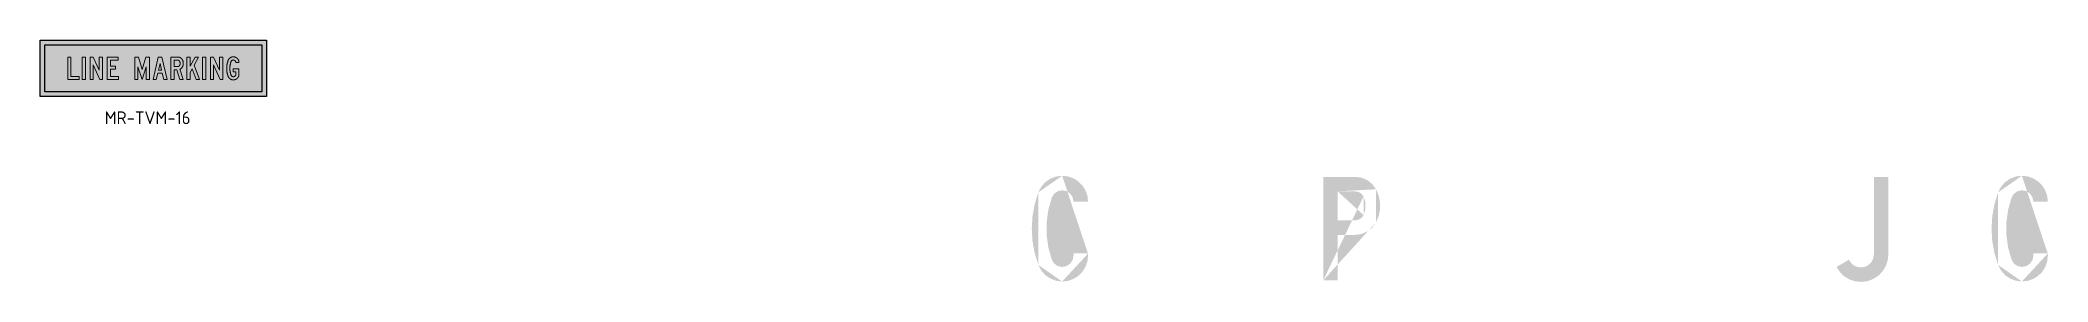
# Model space of a CAD drawing. Header units: millimetres. Extents: x 134 to 1473, y -1293 to 226.
# Drawn here: x 134 to 1198, y 97 to 226 of the extents above.
import ezdxf

# ---------------------------------------------------------------- set-up
doc = ezdxf.new("R2010")
doc.units = ezdxf.units.MM
for name, color, linetype in [('GREEN', 84, 'Continuous'), ('L25', 1, 'Continuous'), ('yellow', 7, 'Continuous')]:
    doc.layers.add(name, color=color, linetype=linetype)
doc.styles.add('ISO', font='iso3098b')

msp = doc.modelspace()

# ---------------------------------------------------------------- texts
at = {"layer": 'yellow', "insert": (167.7709107192286, 187.8510465342232), "char_height": 6.76845810981813, "attachment_point": 1, "style": 'ISO'}
msp.add_mtext_dynamic_manual_height_columns('MR-TVM-16', width=45.58674546088878, gutter_width=6, heights=[0], dxfattribs=at)

# ---------------------------------------------------------------- hatches: boundary and pattern name
at = {"layer": 'GREEN'}
h = msp.add_hatch(color=256, dxfattribs=at)
h.paths.add_polyline_path([(689.0653636160582, 111.3303776630996), (689.0395879084016, 111.3303776630996)], flags=16)
edge = h.paths.add_edge_path()
edge.add_line((681.3584270267193, 112.4387330923356), (689.0653636160582, 112.4387330923356))
edge.add_line((689.0653636160582, 112.4387330923356), (689.0653636160582, 111.3303776630996))
edge.add_line((688.7302794165217, 108.263068451958), (689.0653636160582, 111.3303776630996))
edge.add_line((688.7302794165217, 108.263068451958), (687.7250268179123, 105.3504134867563))
edge.add_line((687.7250268179123, 105.3504134867563), (686.0753815278865, 102.7470670134344))
edge.add_line((686.0753815278865, 102.7470670134344), (683.9102220847278, 100.556131862619))
edge.add_line((683.9102220847278, 100.556131862619), (681.306875611406, 98.90648657259328))
edge.add_line((681.306875611406, 98.90648657259328), (678.3942206462043, 97.90123397398384))
edge.add_line((678.3942206462043, 97.90123397398384), (675.3269114350627, 97.56614977444735))
edge.add_line((675.3269114350627, 97.56614977444735), (672.0791722703245, 97.9785610969538))
edge.add_line((672.0791722703245, 97.9785610969538), (669.0118630591829, 99.13846794150317))
edge.add_line((669.0118630591829, 99.13846794150317), (666.3311894628911, 100.9943188927821))
edge.add_line((666.3311894628911, 100.9943188927821), (664.191805727389, 103.4687868278207))
edge.add_line((664.191805727389, 103.4687868278207), (662.6968146833032, 106.3814417930224))
edge.add_line((662.6968146833032, 106.3814417930224), (660.7636366090543, 112.6449387535888))
edge.add_line((660.7636366090543, 112.6449387535888), (659.6037297645049, 119.0888656677518))
edge.add_line((659.6037297645049, 119.0888656677518), (659.2170941496552, 125.6358954125414))
edge.add_line((659.2170941496552, 125.6358954125414), (659.6037297645049, 132.1571494496744))
edge.add_line((659.6037297645049, 132.1571494496744), (660.7636366090543, 138.6010763638374))
edge.add_line((660.7636366090543, 138.6010763638374), (662.6968146833032, 144.8645733244038))
edge.add_line((662.6968146833032, 144.8645733244038), (664.191805727389, 147.7772282896055))
edge.add_line((664.191805727389, 147.7772282896055), (666.3311894628911, 150.2516962246441))
edge.add_line((666.3311894628911, 150.2516962246441), (669.0118630591829, 152.107547175923))
edge.add_line((669.0118630591829, 152.107547175923), (672.0791722703245, 153.293229728129))
edge.add_line((672.0791722703245, 153.293229728129), (675.3269114350627, 153.6798653429788))
edge.add_line((675.3269114350627, 153.6798653429788), (678.3942206462043, 153.3447811434423))
edge.add_line((678.3942206462043, 153.3447811434423), (681.306875611406, 152.3395285448329))
edge.add_line((681.306875611406, 152.3395285448329), (683.9102220847278, 150.6898832548072))
edge.add_line((683.9102220847278, 150.6898832548072), (686.0753815278865, 148.5247238116484))
edge.add_line((686.0753815278865, 148.5247238116484), (687.7250268179123, 145.8956016306699))
edge.add_line((687.7250268179123, 145.8956016306699), (688.7302794165217, 142.9829466654682))
edge.add_line((688.7302794165217, 142.9829466654682), (689.0653636160582, 139.9156374543267))
edge.add_line((689.0653636160582, 139.9156374543267), (681.3584270267193, 139.9156374543267))
edge.add_line((681.3584270267193, 139.9156374543267), (680.9202399965561, 142.2354511434253))
edge.add_line((680.9202399965561, 142.2354511434253), (679.6056789060669, 144.2201806329875))
edge.add_line((679.6056789060669, 144.2201806329875), (677.6467251241613, 145.5347417234768))
edge.add_line((677.6467251241613, 145.5347417234768), (675.3269114350627, 145.9729287536398))
edge.add_line((675.3269114350627, 145.9729287536398), (673.007097745964, 145.5089660158201))
edge.add_line((673.007097745964, 145.5089660158201), (671.0739196717151, 144.1428535100176))
edge.add_line((671.0739196717151, 144.1428535100176), (669.8366857041958, 142.1323483127987))
edge.add_line((669.8366857041958, 142.1323483127987), (668.0066104605735, 135.662645690979))
edge.add_line((668.0066104605735, 135.662645690979), (667.0786849849341, 128.9867374079062))
edge.add_line((667.0786849849341, 128.9867374079062), (667.0786849849341, 122.25927770952))
edge.add_line((667.0786849849341, 122.25927770952), (668.0066104605735, 115.6091451341038))
edge.add_line((668.0066104605735, 115.6091451341038), (669.8366857041958, 109.1394425122841))
edge.add_line((669.8366857041958, 109.1394425122841), (671.0739196717151, 107.1031616074086))
edge.add_line((671.0739196717151, 107.1031616074086), (673.007097745964, 105.7628248092627))
edge.add_line((673.007097745964, 105.7628248092627), (675.3269114350627, 105.2730863637863))
edge.add_line((675.3269114350627, 105.2730863637863), (677.6467251241613, 105.7370491016061))
edge.add_line((677.6467251241613, 105.7370491016061), (679.6056789060669, 107.0516101920953))
edge.add_line((679.6056789060669, 107.0516101920953), (680.9202399965561, 109.0105639740009))
edge.add_line((680.9202399965561, 109.0105639740009), (681.3584270267193, 111.3303776630996))
edge.add_line((681.3584270267193, 111.3303776630996), (681.3584270267193, 112.4387330923356))
edge = h.paths.add_edge_path(flags=16)
edge.add_line((689.0653636160582, 112.4387330923356), (689.0395879084016, 112.4387330923356))
edge.add_line((675.3269114350627, 153.6798653429788), (675.3011357274061, 153.6798653429788))
edge.add_line((662.6968146833032, 144.8645733244038), (662.6710389756465, 144.8645733244038))
edge.add_line((662.6968146833032, 106.3814417930224), (662.6710389756465, 106.3814417930224))
edge.add_line((675.3269114350627, 97.56614977444735), (675.3011357274061, 97.56614977444735))
h = msp.add_hatch(color=256, dxfattribs=at)
h.paths.add_polyline_path([(830.7286528970176, 145.4316388928502), (830.7028771893611, 145.4316388928502)], flags=16)
edge = h.paths.add_edge_path(flags=17)
edge.add_line((821.372071017653, 130.0177657141722), (821.372071017653, 145.4316388928502))
edge.add_line((821.372071017653, 145.4316388928502), (830.7286528970176, 145.4316388928502))
edge.add_line((832.4814010176699, 145.0707789856571), (830.7286528970176, 145.4316388928502))
edge.add_line((832.4814010176699, 145.0707789856571), (834.027943477069, 144.1170778023609))
edge.add_line((834.0279434770691, 144.1170778023609), (835.1105231986485, 142.6736381735884))
edge.add_line((835.1105231986485, 142.6736381735884), (836.1157757972579, 139.4258990088503))
edge.add_line((836.1157757972579, 139.4258990088503), (836.1157757972579, 136.0235055981722))
edge.add_line((836.1157757972579, 136.0235055981722), (835.1105231986485, 132.775766433434))
edge.add_line((835.1105231986485, 132.775766433434), (834.0279434770691, 131.3323268046615))
edge.add_line((834.0279434770691, 131.3323268046615), (832.48140101767, 130.3786256213654))
edge.add_line((832.4814010176699, 130.3786256213654), (830.7286528970176, 130.0177657141722))
edge.add_line((830.7286528970176, 130.0177657141722), (821.3720710176528, 130.0177657141722))
h.paths.add_polyline_path([(830.7028771893611, 153.1127997745324), (830.7286528970176, 153.1127997745324)], flags=16)
edge = h.paths.add_edge_path()
edge.add_line((821.372071017653, 98.13321534289372), (813.6909101359706, 98.13321534289372))
edge.add_line((813.6909101359706, 98.13321534289372), (813.6909101359706, 153.1127997745324))
edge.add_line((813.6909101359706, 153.1127997745324), (830.7286528970176, 153.1127997745324))
edge.add_line((834.0279434770691, 152.6746127443694), (830.7286528970177, 153.1127997745324))
edge.add_line((834.0279434770691, 152.6746127443694), (837.1210283958674, 151.3342759462235))
edge.add_line((837.1210283958674, 151.3342759462235), (839.750150576846, 149.2464436260346))
edge.add_line((839.7501505768458, 149.2464436260346), (841.7091043587513, 146.5142186144295))
edge.add_line((841.7091043587513, 146.5142186144295), (843.1009925722105, 143.1376009114081))
edge.add_line((843.1009925722105, 143.1376009114081), (843.8227123865968, 139.5547775471335))
edge.add_line((843.8227123865968, 139.5547775471335), (843.8227123865968, 135.8946270598889))
edge.add_line((843.8227123865968, 135.8946270598889), (843.1009925722105, 132.3118036956143))
edge.add_line((843.1009925722105, 132.3118036956143), (841.7091043587513, 128.9351859925929))
edge.add_line((841.7091043587513, 128.9351859925929), (839.7501505768457, 126.2029609809878))
edge.add_line((839.7501505768458, 126.2029609809878), (837.1210283958674, 124.115128660799))
edge.add_line((837.1210283958674, 124.115128660799), (834.0279434770691, 122.774791862653))
edge.add_line((834.0279434770691, 122.774791862653), (830.7286528970177, 122.33660483249))
edge.add_line((830.7286528970176, 122.33660483249), (821.3720710176528, 122.33660483249))
edge.add_line((821.372071017653, 122.33660483249), (821.372071017653, 98.13321534289372))
edge = h.paths.add_edge_path()
edge.add_line((821.372071017653, 145.4316388928502), (821.3462953099963, 145.4316388928502))
edge.add_line((835.1105231986485, 132.775766433434), (835.0847474909918, 132.775766433434))
edge.add_line((835.1105231986485, 142.6736381735884), (835.0847474909918, 142.6736381735884))
edge.add_line((813.6909101359706, 98.13321534289372), (813.6651344283139, 98.13321534289372))
edge.add_line((841.7091043587513, 128.9351859925929), (841.6833286510946, 128.9351859925929))
edge.add_line((841.7091043587513, 146.5142186144295), (841.6833286510946, 146.5142186144295))
h = msp.add_hatch(color=256, dxfattribs=at)
h.paths.add_polyline_path([(830.7286528970176, 145.4316388928502), (830.7028771893611, 145.4316388928502)], flags=16)
edge = h.paths.add_edge_path(flags=17)
edge.add_line((821.372071017653, 130.0177657141722), (821.372071017653, 145.4316388928502))
edge.add_line((821.372071017653, 145.4316388928502), (830.7286528970176, 145.4316388928502))
edge.add_line((832.4814010176699, 145.0707789856571), (830.7286528970176, 145.4316388928502))
edge.add_line((832.4814010176699, 145.0707789856571), (834.027943477069, 144.1170778023609))
edge.add_line((834.0279434770691, 144.1170778023609), (835.1105231986485, 142.6736381735884))
edge.add_line((835.1105231986485, 142.6736381735884), (836.1157757972579, 139.4258990088503))
edge.add_line((836.1157757972579, 139.4258990088503), (836.1157757972579, 136.0235055981722))
edge.add_line((836.1157757972579, 136.0235055981722), (835.1105231986485, 132.775766433434))
edge.add_line((835.1105231986485, 132.775766433434), (834.0279434770691, 131.3323268046615))
edge.add_line((834.0279434770691, 131.3323268046615), (832.48140101767, 130.3786256213654))
edge.add_line((832.4814010176699, 130.3786256213654), (830.7286528970176, 130.0177657141722))
edge.add_line((830.7286528970176, 130.0177657141722), (821.3720710176528, 130.0177657141722))
h.paths.add_polyline_path([(830.7028771893611, 153.1127997745324), (830.7286528970176, 153.1127997745324)], flags=16)
edge = h.paths.add_edge_path()
edge.add_line((821.372071017653, 98.13321534289372), (813.6909101359706, 98.13321534289372))
edge.add_line((813.6909101359706, 98.13321534289372), (813.6909101359706, 153.1127997745324))
edge.add_line((813.6909101359706, 153.1127997745324), (830.7286528970176, 153.1127997745324))
edge.add_line((834.0279434770691, 152.6746127443694), (830.7286528970177, 153.1127997745324))
edge.add_line((834.0279434770691, 152.6746127443694), (837.1210283958674, 151.3342759462235))
edge.add_line((837.1210283958674, 151.3342759462235), (839.750150576846, 149.2464436260346))
edge.add_line((839.7501505768458, 149.2464436260346), (841.7091043587513, 146.5142186144295))
edge.add_line((841.7091043587513, 146.5142186144295), (843.1009925722105, 143.1376009114081))
edge.add_line((843.1009925722105, 143.1376009114081), (843.8227123865968, 139.5547775471335))
edge.add_line((843.8227123865968, 139.5547775471335), (843.8227123865968, 135.8946270598889))
edge.add_line((843.8227123865968, 135.8946270598889), (843.1009925722105, 132.3118036956143))
edge.add_line((843.1009925722105, 132.3118036956143), (841.7091043587513, 128.9351859925929))
edge.add_line((841.7091043587513, 128.9351859925929), (839.7501505768457, 126.2029609809878))
edge.add_line((839.7501505768458, 126.2029609809878), (837.1210283958674, 124.115128660799))
edge.add_line((837.1210283958674, 124.115128660799), (834.0279434770691, 122.774791862653))
edge.add_line((834.0279434770691, 122.774791862653), (830.7286528970177, 122.33660483249))
edge.add_line((830.7286528970176, 122.33660483249), (821.3720710176528, 122.33660483249))
edge.add_line((821.372071017653, 122.33660483249), (821.372071017653, 98.13321534289372))
edge = h.paths.add_edge_path()
edge.add_line((821.372071017653, 145.4316388928502), (821.3462953099963, 145.4316388928502))
edge.add_line((835.1105231986485, 132.775766433434), (835.0847474909918, 132.775766433434))
edge.add_line((835.1105231986485, 142.6736381735884), (835.0847474909918, 142.6736381735884))
edge.add_line((813.6909101359706, 98.13321534289372), (813.6651344283139, 98.13321534289372))
edge.add_line((841.7091043587513, 128.9351859925929), (841.6833286510946, 128.9351859925929))
edge.add_line((841.7091043587513, 146.5142186144295), (841.6833286510946, 146.5142186144295))
h = msp.add_hatch(color=256, dxfattribs=at)
h.paths.add_polyline_path([(1105.600799347555, 111.8716675238892), (1105.575023639898, 111.8716675238892)], flags=16)
edge = h.paths.add_edge_path()
edge.add_line((1105.600799347555, 153.1127997745324), (1105.600799347555, 111.8716675238892))
edge.add_line((1105.265715148018, 109.8353866190137), (1105.600799347555, 111.8716675238892))
edge.add_line((1105.265715148018, 109.8353866190137), (1104.363565380035, 107.9537599600781))
edge.add_line((1104.363565380035, 107.9537599600781), (1102.920125751263, 106.4587689159923))
edge.add_line((1102.920125751263, 106.4587689159923), (1101.115826215297, 105.4277406097262))
edge.add_line((1101.115826215297, 105.4277406097262), (1099.079545310422, 105.0153292872198))
edge.add_line((1099.079545310422, 105.0153292872198), (1097.01748869789, 105.221534948473))
edge.add_line((1097.01748869789, 105.221534948473), (1095.110086331297, 106.0205818858292))
edge.add_line((1095.110086331297, 106.0205818858292), (1093.511992456585, 107.3609186839751))
edge.add_line((1093.511992456585, 107.3609186839751), (1092.403637027349, 109.1394425122841))
edge.add_line((1092.403637027349, 109.1394425122841), (1085.805055867246, 105.2730863637863))
edge.add_line((1085.805055867246, 105.2730863637863), (1087.583579695555, 102.5924127674945))
edge.add_line((1087.583579695555, 102.5924127674945), (1089.903393384654, 100.3499262013658))
edge.add_line((1089.903393384654, 100.3499262013658), (1092.661394103915, 98.6745052036834))
edge.add_line((1092.661394103915, 98.6745052036834), (1095.728703315057, 97.669252605074))
edge.add_line((1095.728703315057, 97.669252605074), (1098.950666772138, 97.35994411319416))
edge.add_line((1098.950666772138, 97.35994411319416), (1102.146854521563, 97.74657972804397))
edge.add_line((1102.146854521563, 97.74657972804397), (1105.162612317391, 98.85493515727995))
edge.add_line((1105.162612317391, 98.85493515727995), (1107.894837328997, 100.5819075702757))
edge.add_line((1107.894837328997, 100.5819075702757), (1110.163099602782, 102.8759455517177))
edge.add_line((1110.163099602782, 102.8759455517177), (1111.864296308121, 105.6339462709794))
edge.add_line((1111.864296308121, 105.6339462709794), (1112.921100322044, 108.6754797744644))
edge.add_line((1112.921100322044, 108.6754797744644), (1113.281960229237, 111.8716675238892))
edge.add_line((1113.281960229237, 111.8716675238892), (1113.281960229237, 153.1127997745324))
edge.add_line((1113.281960229237, 153.1127997745324), (1105.600799347555, 153.1127997745324))
edge = h.paths.add_edge_path(flags=16)
edge.add_line((1113.281960229237, 111.8716675238892), (1113.256184521581, 111.8716675238892))
edge.add_line((1113.281960229237, 111.8716675238892), (1113.256184521581, 111.8716675238892))
edge = h.paths.add_edge_path(flags=16)
edge.add_line((1092.403637027349, 109.1394425122841), (1092.377861319692, 109.1394425122841))
h = msp.add_hatch(color=256, dxfattribs=at)
h.paths.add_polyline_path([(1197.826281343056, 111.3303776630996), (1197.800505635399, 111.3303776630996)], flags=16)
edge = h.paths.add_edge_path()
edge.add_line((1190.145120461373, 112.4387330923356), (1197.826281343056, 112.4387330923356))
edge.add_line((1197.826281343056, 112.4387330923356), (1197.826281343056, 111.3303776630996))
edge.add_line((1197.491197143519, 108.263068451958), (1197.826281343056, 111.3303776630996))
edge.add_line((1197.491197143519, 108.263068451958), (1196.48594454491, 105.3504134867563))
edge.add_line((1196.48594454491, 105.3504134867563), (1194.862074962541, 102.7470670134344))
edge.add_line((1194.862074962541, 102.7470670134344), (1192.671139811725, 100.556131862619))
edge.add_line((1192.671139811725, 100.556131862619), (1190.067793338403, 98.90648657259328))
edge.add_line((1190.067793338403, 98.90648657259328), (1187.155138373201, 97.90123397398384))
edge.add_line((1187.155138373202, 97.90123397398384), (1184.08782916206, 97.56614977444735))
edge.add_line((1184.08782916206, 97.56614977444735), (1180.840089997322, 97.9785610969538))
edge.add_line((1180.840089997322, 97.9785610969538), (1177.798556493837, 99.13846794150317))
edge.add_line((1177.798556493837, 99.13846794150317), (1175.092107189888, 100.9943188927821))
edge.add_line((1175.092107189888, 100.9943188927821), (1172.952723454386, 103.4687868278207))
edge.add_line((1172.952723454386, 103.4687868278207), (1171.457732410301, 106.3814417930224))
edge.add_line((1171.457732410301, 106.3814417930224), (1169.524554336052, 112.6449387535888))
edge.add_line((1169.524554336052, 112.6449387535888), (1168.364647491502, 119.0888656677518))
edge.add_line((1168.364647491502, 119.0888656677518), (1167.978011876653, 125.6358954125414))
edge.add_line((1167.978011876653, 125.6358954125414), (1168.364647491502, 132.1571494496744))
edge.add_line((1168.364647491502, 132.1571494496744), (1169.524554336052, 138.6010763638374))
edge.add_line((1169.524554336052, 138.6010763638374), (1171.4577324103, 144.8645733244038))
edge.add_line((1171.457732410301, 144.8645733244038), (1172.952723454387, 147.7772282896055))
edge.add_line((1172.952723454386, 147.7772282896055), (1175.092107189888, 150.2516962246441))
edge.add_line((1175.092107189888, 150.2516962246441), (1177.798556493837, 152.107547175923))
edge.add_line((1177.798556493837, 152.107547175923), (1180.840089997322, 153.293229728129))
edge.add_line((1180.840089997322, 153.293229728129), (1184.08782916206, 153.6798653429788))
edge.add_line((1184.08782916206, 153.6798653429788), (1187.155138373202, 153.3447811434423))
edge.add_line((1187.155138373202, 153.3447811434423), (1190.067793338403, 152.3395285448329))
edge.add_line((1190.067793338403, 152.3395285448329), (1192.671139811725, 150.6898832548072))
edge.add_line((1192.671139811725, 150.6898832548072), (1194.862074962541, 148.5247238116484))
edge.add_line((1194.862074962541, 148.5247238116484), (1196.48594454491, 145.8956016306699))
edge.add_line((1196.48594454491, 145.8956016306699), (1197.491197143519, 142.9829466654682))
edge.add_line((1197.491197143519, 142.9829466654682), (1197.826281343056, 139.9156374543267))
edge.add_line((1197.826281343056, 139.9156374543267), (1190.145120461373, 139.9156374543267))
edge.add_line((1190.145120461373, 139.9156374543267), (1189.681157723553, 142.2354511434253))
edge.add_line((1189.681157723553, 142.2354511434253), (1188.366596633064, 144.2201806329875))
edge.add_line((1188.366596633064, 144.2201806329875), (1186.407642851158, 145.5347417234768))
edge.add_line((1186.407642851159, 145.5347417234768), (1184.08782916206, 145.9729287536398))
edge.add_line((1184.08782916206, 145.9729287536398), (1181.768015472961, 145.5089660158201))
edge.add_line((1181.768015472961, 145.5089660158201), (1179.834837398713, 144.1428535100176))
edge.add_line((1179.834837398712, 144.1428535100176), (1178.597603431193, 142.1323483127987))
edge.add_line((1178.597603431193, 142.1323483127987), (1176.767528187571, 135.662645690979))
edge.add_line((1176.767528187571, 135.662645690979), (1175.865378419588, 128.9867374079062))
edge.add_line((1175.865378419588, 128.9867374079062), (1175.865378419588, 122.25927770952))
edge.add_line((1175.865378419588, 122.25927770952), (1176.767528187571, 115.6091451341038))
edge.add_line((1176.767528187571, 115.6091451341038), (1178.597603431193, 109.1394425122841))
edge.add_line((1178.597603431193, 109.1394425122841), (1179.834837398712, 107.1031616074086))
edge.add_line((1179.834837398712, 107.1031616074086), (1181.768015472961, 105.7628248092627))
edge.add_line((1181.768015472961, 105.7628248092627), (1184.08782916206, 105.2730863637863))
edge.add_line((1184.08782916206, 105.2730863637863), (1186.407642851159, 105.7370491016061))
edge.add_line((1186.407642851159, 105.7370491016061), (1188.366596633064, 107.0516101920953))
edge.add_line((1188.366596633064, 107.0516101920953), (1189.681157723553, 109.0105639740009))
edge.add_line((1189.681157723553, 109.0105639740009), (1190.145120461373, 111.3303776630996))
edge.add_line((1190.145120461373, 111.3303776630996), (1190.145120461373, 112.4387330923356))
edge = h.paths.add_edge_path(flags=16)
edge.add_line((1197.826281343056, 112.4387330923356), (1197.800505635399, 112.4387330923356))
edge.add_line((1184.08782916206, 153.6798653429788), (1184.062053454403, 153.6798653429788))
edge.add_line((1171.457732410301, 144.8645733244038), (1171.431956702644, 144.8645733244038))
edge.add_line((1171.457732410301, 106.3814417930224), (1171.431956702644, 106.3814417930224))
edge.add_line((1184.08782916206, 97.56614977444735), (1184.062053454403, 97.56614977444735))
at = {"layer": 'L25'}
h = msp.add_hatch(color=256, dxfattribs=at)
h.paths.add_polyline_path([(133.5742435370283, 195.6990923973694), (133.5742435370283, 225.6990923973693), (253.5742435370283, 225.6990923973693), (253.5742435370283, 195.6990923973694)])
h.paths.add_polyline_path([(136.0742435370283, 198.1990923973694), (136.0742435370283, 223.1990923973693), (251.0742435370283, 223.1990923973693), (251.0742435370283, 198.1990923973694)], flags=16)
h = msp.add_hatch(color=256, dxfattribs=at)
h.paths.add_polyline_path([(235.9568789506578, 204.58236505197), (235.8720823344612, 204.58236505197), (235.7802193335815, 204.5894314366531), (235.6954227173848, 204.5964978213361), (235.6035597165051, 204.6035642060192), (235.5116967156254, 204.6176969753853), (235.4269000994288, 204.6318297447514), (235.3421034832321, 204.6459625141175), (235.2502404823524, 204.6671616681666), (235.1654438661558, 204.6883608222158), (235.0806472499592, 204.716626360948), (234.9958506337625, 204.7448918996802), (234.9110540175659, 204.7731574384125), (234.8262574013692, 204.8084893618277), (234.7485271698556, 204.843821285243), (234.663730553659, 204.8791532086582), (234.5860003221454, 204.9215515167566), (234.5082700906318, 204.9639498248549), (234.4305398591182, 205.0134145176363), (234.3528096276046, 205.0558128257346), (234.2821457807741, 205.105277518516), (234.2044155492605, 205.1618085959804), (234.13375170243, 205.2183396734448), (234.0630878555994, 205.2748707509093), (233.999490393452, 205.3314018283737), (233.9358929313045, 205.3879329058381), (233.872295469157, 205.4515303679856), (233.8086980070095, 205.5151278301331), (233.745100544862, 205.5857916769636), (233.6885694673976, 205.6564555237941), (233.6320383899332, 205.7200529859416), (233.5825736971518, 205.7977832174552), (233.5260426196874, 205.8684470642858), (233.476577926906, 205.9391109111163), (233.4341796188077, 206.0168411426299), (233.3847149260263, 206.0945713741435), (233.342316617928, 206.1723016056571), (233.3069846945127, 206.2570982218537), (233.2716527710974, 206.3348284533673), (233.2363208476822, 206.4196250695639), (233.2009889242669, 206.5044216857606), (233.1373914621194, 206.6740149181539), (233.080860384655, 206.8365417658641), (233.0243293071906, 207.0061349982574), (232.9748646144092, 207.1827946153337), (232.9183335369447, 207.352387847727), (232.8688688441634, 207.5219810801203), (232.826470536065, 207.6986406971967), (232.7840722279667, 207.8682339295899), (232.7416739198684, 208.0448935466663), (232.6992756117701, 208.2144867790596), (232.6639436883548, 208.3911463961359), (232.6356781496226, 208.5678060132122), (232.6003462262073, 208.7444656302886), (232.5720806874751, 208.9211252473649), (232.550881533426, 209.0977848644413), (232.5296823793768, 209.2744444815176), (232.5084832253276, 209.451104098594), (232.4872840712785, 209.6348301003533), (232.4731513019124, 209.8114897174297), (232.4660849172293, 209.988149334506), (232.4519521478632, 210.1648089515824), (232.4448857631802, 210.3485349533418), (232.4448857631802, 210.5251945704181), (232.4448857631802, 210.7018541874944), (232.4448857631802, 210.8785138045708), (232.4448857631802, 211.0622398063302), (232.4519521478632, 211.2388994234065), (232.4660849172293, 211.4155590404829), (232.4731513019124, 211.5992850422423), (232.4872840712785, 211.7759446593186), (232.5084832253276, 211.9526042763949), (232.5296823793768, 212.1292638934713), (232.550881533426, 212.3059235105476), (232.5720806874751, 212.482583127624), (232.6003462262073, 212.6592427447003), (232.6356781496226, 212.8359023617766), (232.6639436883548, 213.012561978853), (232.6992756117701, 213.1892215959293), (232.7416739198684, 213.3588148283226), (232.7840722279667, 213.535474445399), (232.826470536065, 213.7121340624753), (232.8688688441634, 213.8817272948686), (232.9183335369447, 214.0513205272619), (232.9748646144092, 214.2279801443382), (233.0243293071906, 214.3975733767315), (233.080860384655, 214.5671666091248), (233.1373914621194, 214.7367598415181), (233.2009889242669, 214.8992866892283), (233.2363208476822, 214.9840833054249), (233.2716527710974, 215.0688799216216), (233.3069846945127, 215.1466101531352), (233.342316617928, 215.2314067693318), (233.3847149260263, 215.3091370008454), (233.4341796188077, 215.386867232359), (233.476577926906, 215.4645974638726), (233.5260426196874, 215.5352613107031), (233.5825736971518, 215.6129915422167), (233.6320383899332, 215.6836553890473), (233.6885694673976, 215.7543192358778), (233.745100544862, 215.8179166980253), (233.8086980070095, 215.8885805448558), (233.872295469157, 215.9521780070033), (233.9358929313045, 216.0157754691508), (233.999490393452, 216.0723065466152), (234.0630878555994, 216.1359040087627), (234.13375170243, 216.1924350862271), (234.2044155492605, 216.2418997790085), (234.2821457807741, 216.2984308564729), (234.3528096276046, 216.3478955492543), (234.4305398591182, 216.3973602420357), (234.5082700906318, 216.439758550134), (234.5860003221454, 216.4821568582323), (234.663730553659, 216.5245551663306), (234.7485271698556, 216.5598870897459), (234.8262574013692, 216.5952190131612), (234.9110540175659, 216.6305509365764), (234.9958506337625, 216.6588164753086), (235.0806472499592, 216.6870820140409), (235.1654438661558, 216.7153475527731), (235.2502404823524, 216.7365467068222), (235.3421034832321, 216.7577458608714), (235.4269000994288, 216.7718786302375), (235.5116967156254, 216.7860113996036), (235.6035597165051, 216.8001441689697), (235.6954227173848, 216.8142769383358), (235.7802193335815, 216.8142769383358), (235.8720823344612, 216.8213433230189), (235.9568789506578, 216.8213433230189), (236.0487419515375, 216.8213433230189), (236.1406049524172, 216.8213433230189), (236.2254015686138, 216.8142769383358), (236.3172645694935, 216.8001441689697), (236.4020611856902, 216.7930777842867), (236.4939241865699, 216.7789450149206), (236.5787208027665, 216.7577458608714), (236.6635174189632, 216.7436130915053), (236.7553804198429, 216.7224139374561), (236.8401770360395, 216.6941483987239), (236.9249736522362, 216.6658828599917), (237.0097702684328, 216.6376173212595), (237.0875004999464, 216.6093517825273), (237.172297116143, 216.574019859112), (237.2500273476566, 216.5386879356967), (237.3348239638533, 216.4962896275984), (237.4125541953669, 216.4538913195001), (237.4902844268804, 216.4114930114018), (237.560948273711, 216.3620283186204), (237.6386785052246, 216.312563625839), (237.7093423520551, 216.2630989330576), (237.7870725835687, 216.2136342402763), (237.8506700457162, 216.1571031628118), (237.9213338925467, 216.1005720853474), (237.9919977393773, 216.044041007883), (238.0555952015247, 215.9804435457355), (238.1191926636722, 215.916846083588), (238.1757237411366, 215.8532486214405), (238.2393212032841, 215.78258477461), (238.2958522807486, 215.7189873124625), (238.3453169735299, 215.648323465632), (238.4018480509944, 215.5776596188014), (238.4513127437757, 215.4999293872879), (238.5007774365571, 215.4292655404573), (238.5431757446554, 215.3515353089437), (238.5926404374368, 215.2738050774301), (238.6350387455351, 215.1960748459165), (238.6703706689504, 215.118344614403), (238.7057025923657, 215.0335479982063), (238.7410345157809, 214.9558177666927), (238.7763664391962, 214.8710211504961), (238.8046319779284, 214.7862245342994), (238.8328975166606, 214.7014279181028), (238.8540966707098, 214.6166313019062), (238.875295824759, 214.5318346857095), (238.8964949788081, 214.4399716848298), (238.9106277481742, 214.3551750686332), (238.9247605175403, 214.2633120677535), (238.9388932869064, 214.1785154515568), (238.9459596715895, 214.0866524506771), (238.9530260562725, 214.0018558344805), (238.9600924409556, 213.9099928336008), (238.9600924409556, 213.8251962174041), (237.2782928863888, 213.8251962174041), (237.2782928863888, 213.8817272948686), (237.2712265017058, 213.938258372333), (237.2641601170227, 214.0018558344805), (237.2570937323397, 214.0583869119449), (237.2429609629736, 214.1149179894093), (237.2288281936075, 214.1714490668738), (237.2146954242414, 214.2279801443382), (237.1934962701922, 214.2845112218026), (237.172297116143, 214.3410422992671), (237.1510979620939, 214.3975733767315), (237.1228324233617, 214.4470380695129), (237.0945668846294, 214.5035691469773), (237.0592349612142, 214.5530338397587), (237.030969422482, 214.60249853254), (236.9885711143836, 214.6448968406384), (236.9532391909684, 214.6943615334197), (236.91084088287, 214.7367598415181), (236.8755089594548, 214.7791581496164), (236.8260442666734, 214.8144900730317), (236.7836459585751, 214.85688838113), (236.7341812657937, 214.8922203045452), (236.6847165730123, 214.9275522279605), (236.635251880231, 214.9558177666927), (236.5857871874496, 214.9840833054249), (236.5363224946682, 215.0123488441571), (236.4797914172038, 215.0406143828894), (236.4232603397394, 215.0618135369385), (236.3667292622749, 215.0830126909877), (236.3101981848105, 215.0971454603538), (236.2536671073461, 215.1112782297199), (236.1971360298816, 215.125410999086), (236.1406049524172, 215.1324773837691), (236.0770074902697, 215.1395437684521), (236.0204764128053, 215.1466101531352), (235.9639453353409, 215.1466101531352), (235.9074142578764, 215.1466101531352), (235.850883180412, 215.1466101531352), (235.7872857182645, 215.1395437684521), (235.7307546408001, 215.1324773837691), (235.6742235633357, 215.118344614403), (235.6176924858712, 215.1042118450368), (235.5611614084068, 215.0900790756708), (235.5116967156254, 215.0688799216216), (235.455165638161, 215.0476807675724), (235.3986345606966, 215.0194152288402), (235.3491698679152, 214.9982160747911), (235.2997051751338, 214.9699505360588), (235.2502404823524, 214.9346186126436), (235.2007757895711, 214.8992866892283), (235.1583774814727, 214.863954765813), (235.1159791733744, 214.8286228423977), (235.0735808652761, 214.7862245342994), (235.0311825571778, 214.7438262262011), (234.9887842490795, 214.7014279181028), (234.9534523256642, 214.6590296100045), (234.9181204022489, 214.6095649172231), (234.8898548635167, 214.5601002244417), (234.8545229401014, 214.5106355316603), (234.8333237860523, 214.461170838879), (234.8050582473201, 214.4117061460976), (234.7838590932709, 214.3551750686332), (234.7626599392217, 214.3057103758518), (234.7061288617573, 214.1431835281415), (234.6495977842929, 213.9806566804313), (234.6001330915115, 213.8181298327211), (234.5506683987301, 213.6556029850109), (234.5082700906318, 213.4860097526176), (234.4658717825335, 213.3234829049073), (234.4234734744352, 213.1538896725141), (234.3881415510199, 212.9913628248038), (234.3528096276046, 212.8217695924105), (234.3174777041894, 212.6521763600173), (234.2892121654571, 212.489649512307), (234.2609466267249, 212.3200562799137), (234.2326810879927, 212.1504630475204), (234.2114819339436, 211.9808698151272), (234.1973491645775, 211.8112765827339), (234.1761500105283, 211.6416833503406), (234.1620172411622, 211.4720901179473), (234.1549508564791, 211.302496885554), (234.1478844717961, 211.1329036531607), (234.140818087113, 210.9562440360844), (234.140818087113, 210.7866508036911), (234.140818087113, 210.6170575712978), (234.140818087113, 210.4474643389045), (234.1478844717961, 210.2778711065112), (234.1549508564791, 210.1082778741179), (234.1620172411622, 209.9316182570416), (234.1761500105283, 209.7620250246483), (234.1973491645775, 209.592431792255), (234.2114819339436, 209.4228385598617), (234.2326810879927, 209.2532453274684), (234.2609466267249, 209.0836520950752), (234.2892121654571, 208.9211252473649), (234.3174777041894, 208.7515320149716), (234.3528096276046, 208.5819387825784), (234.3881415510199, 208.4123455501851), (234.4234734744352, 208.2498187024748), (234.4658717825335, 208.0802254700815), (234.5082700906318, 207.9176986223713), (234.5506683987301, 207.7551717746611), (234.6001330915115, 207.5926449269508), (234.6495977842929, 207.4230516945576), (234.7061288617573, 207.2675912315304), (234.7626599392217, 207.1050643838201), (234.7838590932709, 207.0485333063557), (234.8050582473201, 206.9920022288913), (234.8262574013692, 206.9425375361099), (234.8545229401014, 206.8930728433285), (234.8898548635167, 206.8436081505472), (234.9181204022489, 206.7941434577658), (234.9534523256642, 206.7446787649844), (234.9887842490795, 206.7022804568861), (235.0311825571778, 206.6598821487878), (235.066514480593, 206.6174838406894), (235.1089127886914, 206.5821519172742), (235.1583774814727, 206.5397536091759), (235.2007757895711, 206.5044216857606), (235.2502404823524, 206.4761561470284), (235.2997051751338, 206.4408242236131), (235.3491698679152, 206.4125586848809), (235.3986345606966, 206.3842931461487), (235.455165638161, 206.3630939920995), (235.5046303309424, 206.3418948380503), (235.5611614084068, 206.3206956840012), (235.6176924858712, 206.3065629146351), (235.6742235633357, 206.292430145269), (235.7307546408001, 206.2782973759029), (235.7872857182645, 206.2712309912198), (235.8438167957289, 206.2641646065368), (235.9003478731934, 206.2641646065368), (235.9568789506578, 206.2641646065368), (236.0204764128053, 206.2641646065368), (236.0770074902697, 206.2712309912198), (236.1335385677341, 206.2782973759029), (236.1971360298816, 206.2853637605859), (236.2536671073461, 206.299496529952), (236.3101981848105, 206.3136292993181), (236.3667292622749, 206.3277620686843), (236.4232603397394, 206.3489612227334), (236.4797914172038, 206.3701603767826), (236.5292561099852, 206.3984259155148), (236.5857871874496, 206.426691454247), (236.635251880231, 206.4549569929792), (236.6847165730123, 206.4832225317114), (236.7341812657937, 206.5185544551267), (236.776579573892, 206.553886378542), (236.8260442666734, 206.5892183019572), (236.8684425747717, 206.6316166100555), (236.91084088287, 206.6740149181539), (236.9532391909684, 206.7164132262522), (236.9885711143836, 206.7658779190336), (237.0239030377989, 206.8082762271319), (237.0592349612142, 206.8577409199133), (237.0875004999464, 206.9072056126946), (237.1157660386786, 206.956670305476), (237.1440315774108, 207.0132013829405), (237.172297116143, 207.0626660757218), (237.1934962701922, 207.1191971531863), (237.2146954242414, 207.1757282306507), (237.2288281936075, 207.2322593081151), (237.2429609629736, 207.2887903855795), (237.2570937323397, 207.345321463044), (237.2641601170227, 207.4089189251914), (237.2712265017058, 207.4654500026559), (237.2782928863888, 207.5219810801203), (237.2782928863888, 207.5855785422678), (237.2782928863888, 208.7797975537039), (235.9568789506578, 208.7797975537039), (235.9568789506578, 210.4615971082706), (238.9600924409556, 210.4615971082706), (238.9600924409556, 207.5855785422678), (238.9600924409556, 207.4937155413881), (238.9530260562725, 207.4018525405084), (238.9459596715895, 207.3170559243118), (238.9388932869064, 207.2251929234321), (238.9247605175403, 207.1403963072354), (238.9106277481742, 207.0485333063557), (238.8964949788081, 206.9637366901591), (238.875295824759, 206.8789400739624), (238.8540966707098, 206.7941434577658), (238.8328975166606, 206.7022804568861), (238.8046319779284, 206.6174838406894), (238.7763664391962, 206.5397536091759), (238.7410345157809, 206.4549569929792), (238.7057025923657, 206.3701603767826), (238.6703706689504, 206.292430145269), (238.6350387455351, 206.2076335290723), (238.5926404374368, 206.1299032975587), (238.5431757446554, 206.0521730660452), (238.5007774365571, 205.9815092192146), (238.4513127437757, 205.903778987701), (238.4018480509944, 205.8331151408705), (238.3453169735299, 205.7553849093569), (238.2958522807486, 205.6917874472094), (238.2393212032841, 205.6211236003789), (238.1757237411366, 205.5504597535484), (238.1191926636722, 205.4868622914009), (238.0555952015247, 205.4232648292534), (237.9919977393773, 205.366733751789), (237.9213338925467, 205.3031362896415), (237.8506700457162, 205.246605212177), (237.7870725835687, 205.1971405193957), (237.7093423520551, 205.1406094419312), (237.6386785052246, 205.0911447491499), (237.560948273711, 205.0416800563685), (237.4902844268804, 204.9922153635871), (237.4125541953669, 204.9498170554888), (237.3348239638533, 204.9074187473905), (237.2500273476566, 204.8720868239752), (237.172297116143, 204.8367549005599), (237.0875004999464, 204.8014229771447), (237.0097702684328, 204.7660910537294), (236.9249736522362, 204.7378255149972), (236.8401770360395, 204.709559976265), (236.7553804198429, 204.6883608222158), (236.6635174189632, 204.6671616681666), (236.5787208027665, 204.6459625141175), (236.4939241865699, 204.6247633600683), (236.4020611856902, 204.6106305907022), (236.3172645694935, 204.6035642060192), (236.2254015686138, 204.5964978213361), (236.1406049524172, 204.5894314366531), (236.0487419515375, 204.58236505197)])
h.paths.add_polyline_path([(202.8438003258685, 216.701214783407), (202.8438003258685, 204.7024935915819), (204.5255998804353, 204.7024935915819), (204.5255998804353, 209.981082949823), (205.9671423557782, 209.981082949823), (207.6418755256619, 204.7024935915819), (209.4438036198406, 204.7024935915819), (207.6418755256619, 210.2213400290468), (207.7196057571755, 210.2566719524621), (207.7973359886891, 210.2920038758773), (207.8679998355196, 210.3273357992926), (207.9386636823502, 210.3697341073909), (208.0093275291807, 210.4121324154892), (208.0799913760113, 210.4545307235876), (208.1506552228418, 210.5039954163689), (208.2142526849893, 210.5534601091503), (208.2849165318198, 210.6029248019317), (208.3485139939673, 210.6523894947131), (208.4050450714317, 210.7089205721775), (208.4686425335792, 210.7654516496419), (208.5251736110436, 210.8219827271064), (208.5817046885081, 210.8855801892538), (208.6382357659725, 210.9421112667183), (208.6877004587539, 211.0127751135488), (208.7442315362183, 211.0763725756963), (208.7866298443166, 211.1399700378438), (208.836094537098, 211.2106338846743), (208.8784928451963, 211.2812977315048), (208.9208911532946, 211.3519615783354), (208.963289461393, 211.4226254251659), (209.0127541541743, 211.5144884260456), (209.0551524622727, 211.6134178116084), (209.104617155054, 211.7052808124881), (209.1399490784693, 211.8042101980508), (209.1823473865676, 211.9031395836136), (209.2176793099829, 212.0020689691763), (209.2530112333982, 212.1009983547391), (209.2812767721304, 212.1999277403018), (209.3095423108626, 212.2988571258646), (209.3378078495948, 212.4048528961104), (209.359007003644, 212.5037822816731), (209.3802061576931, 212.6097780519189), (209.3943389270592, 212.7157738221647), (209.4155380811084, 212.8147032077275), (209.4226044657914, 212.9206989779733), (209.4367372351576, 213.0266947482191), (209.4438036198406, 213.1326905184649), (209.4438036198406, 213.2386862887107), (209.4438036198406, 213.3446820589565), (209.4438036198406, 213.4506778292023), (209.4438036198406, 213.549607214765), (209.4367372351576, 213.6556029850109), (209.4226044657914, 213.7615987552567), (209.4155380811084, 213.8675945255025), (209.3943389270592, 213.9735902957483), (209.3802061576931, 214.072519681311), (209.359007003644, 214.1785154515568), (209.3378078495948, 214.2845112218026), (209.3095423108626, 214.3834406073654), (209.2812767721304, 214.4823699929281), (209.2530112333982, 214.5883657631739), (209.2176793099829, 214.6872951487367), (209.1823473865676, 214.7862245342994), (209.1399490784693, 214.8851539198622), (209.104617155054, 214.9770169207419), (209.0551524622727, 215.0759463063046), (209.0127541541743, 215.1678093071843), (208.963289461393, 215.259672308064), (208.9208911532946, 215.3374025395776), (208.8784928451963, 215.4151327710912), (208.8290281524149, 215.4857966179217), (208.7795634596336, 215.5564604647523), (208.7300987668522, 215.6271243115828), (208.6735676893878, 215.6907217737303), (208.6241029966064, 215.7613856205608), (208.5605055344589, 215.8249830827083), (208.5039744569945, 215.8885805448558), (208.440376994847, 215.9451116223202), (208.3767795326995, 216.0087090844677), (208.313182070552, 216.0652401619321), (208.2495846084046, 216.1147048547135), (208.178920761574, 216.171235932178), (208.1082569147435, 216.2207006249593), (208.037593067913, 216.2701653177407), (207.9598628363993, 216.312563625839), (207.8891989895688, 216.3549619339373), (207.8114687580552, 216.3973602420357), (207.7337385265416, 216.4326921654509), (207.656008295028, 216.4750904735492), (207.5782780635145, 216.5033560122815), (207.4934814473178, 216.5386879356967), (207.4157512158042, 216.5669534744289), (207.3309545996076, 216.5881526284781), (207.2461579834109, 216.6164181672103), (207.1613613672143, 216.6376173212595), (207.0765647510177, 216.6517500906256), (206.991768134821, 216.6658828599917), (206.9069715186243, 216.6800156293578), (206.8221749024277, 216.6870820140409), (206.7373782862311, 216.6941483987239), (206.6525816700344, 216.701214783407), (206.5677850538378, 216.701214783407)])
h.paths.add_polyline_path([(206.5677850538378, 215.0194152288402), (206.6172497466192, 215.0194152288402), (206.6667144394006, 215.0194152288402), (206.7161791321819, 215.0123488441571), (206.7727102096463, 214.9982160747911), (206.8221749024277, 214.991149690108), (206.8716395952091, 214.9770169207419), (206.9211042879905, 214.9628841513758), (206.9705689807718, 214.9416849973266), (207.0129672888702, 214.9204858432774), (207.0624319816515, 214.8992866892283), (207.1048302897499, 214.8710211504961), (207.1542949825312, 214.8427556117639), (207.1966932906296, 214.8144900730317), (207.2320252140448, 214.7862245342994), (207.2744235221431, 214.7508926108842), (207.3097554455584, 214.7155606874689), (207.3450873689737, 214.6802287640536), (207.380419292389, 214.6378304559553), (207.4157512158042, 214.595432147857), (207.4440167545364, 214.5530338397587), (207.4722822932687, 214.5106355316603), (207.5005478320009, 214.468237223562), (207.52174698605, 214.4258389154637), (207.5570789094653, 214.3481086839501), (207.5924108328806, 214.2703784524365), (207.6206763716128, 214.1926482209229), (207.648941910345, 214.1149179894093), (207.6701410643942, 214.0371877578958), (207.6913402184433, 213.9594575263822), (207.7125393724925, 213.8746609101855), (207.7266721418586, 213.7969306786719), (207.7408049112247, 213.7121340624753), (207.7549376805908, 213.6344038309617), (207.7620040652739, 213.549607214765), (207.7690704499569, 213.4648105985684), (207.7690704499569, 213.3870803670548), (207.7690704499569, 213.3022837508582), (207.7690704499569, 213.2174871346615), (207.7620040652739, 213.1326905184649), (207.7549376805908, 213.0549602869513), (207.7408049112247, 212.9701636707547), (207.7266721418586, 212.8924334392411), (207.7125393724925, 212.8076368230444), (207.6913402184433, 212.7299065915308), (207.6701410643942, 212.6451099753342), (207.648941910345, 212.5673797438206), (207.6206763716128, 212.489649512307), (207.5924108328806, 212.4119192807934), (207.5570789094653, 212.3412554339629), (207.52174698605, 212.2635252024493), (207.5005478320009, 212.2140605096679), (207.4722822932687, 212.1716622015696), (207.4440167545364, 212.1292638934713), (207.4157512158042, 212.0868655853729), (207.380419292389, 212.0444672772746), (207.3450873689737, 212.0091353538594), (207.3097554455584, 211.9738034304441), (207.2744235221431, 211.9384715070288), (207.2320252140448, 211.9031395836136), (207.1966932906296, 211.8678076601983), (207.1542949825312, 211.8395421214661), (207.1048302897499, 211.8112765827339), (207.0624319816515, 211.7900774286847), (207.0129672888702, 211.7618118899525), (206.9705689807718, 211.7406127359033), (206.9211042879905, 211.7264799665372), (206.8716395952091, 211.7123471971711), (206.8221749024277, 211.698214427805), (206.7727102096463, 211.6840816584389), (206.7161791321819, 211.6770152737558), (206.6667144394006, 211.6699488890728), (206.6172497466192, 211.6628825043897), (206.5677850538378, 211.6628825043897), (204.5255998804353, 211.6628825043897), (204.5255998804353, 215.0194152288402)], flags=16)
h.paths.add_polyline_path([(197.9679948945615, 209.7408258705991), (197.1341615019612, 213.3446820589565), (196.2932617246778, 209.7408258705991)], flags=16)
h.paths.add_polyline_path([(183.7433625275746, 204.7024935915819), (183.7433625275746, 216.701214783407), (185.6583527766821, 216.701214783407), (187.5804094104727, 210.1012114894349), (189.6155281991922, 216.701214783407), (191.5375848329827, 216.701214783407), (191.5375848329827, 204.7024935915819), (189.855785278416, 204.7024935915819), (189.855785278416, 211.4226254251659), (187.5804094104727, 204.7024935915819), (185.4180956974583, 211.4226254251659), (185.4180956974583, 204.7024935915819)])
h.paths.add_polyline_path([(193.410176773992, 204.7024935915819), (196.1731331850659, 216.701214783407), (198.0881234341734, 216.701214783407), (200.8510798452474, 204.7024935915819), (199.1692802906807, 204.7024935915819), (198.3283805133973, 208.0660927007154), (195.9328761058421, 208.0660927007154), (195.0919763285587, 204.7024935915819)])
h.paths.add_polyline_path([(211.3587938689482, 204.7024935915819), (211.3587938689482, 216.701214783407), (213.0405934235149, 216.701214783407), (213.0405934235149, 211.9031395836136), (215.6763549102939, 216.701214783407), (217.5984115440845, 216.701214783407), (215.1958407518463, 212.3836537420612), (218.0718593178491, 204.7024935915819), (216.2769976083535, 204.7024935915819), (214.1146838953391, 210.4615971082706), (213.0405934235149, 208.4194119348681), (213.0405934235149, 204.7024935915819)])
h.paths.add_polyline_path([(219.6829950255853, 204.7024935915819), (219.6829950255853, 216.701214783407), (221.357728195469, 216.701214783407), (221.357728195469, 204.7024935915819)])
h.paths.add_polyline_path([(223.8521619885869, 204.7024935915819), (223.8521619885869, 216.701214783407), (225.5268951584707, 216.701214783407), (228.6502371883804, 209.7408258705991), (228.6502371883804, 216.701214783407), (230.3249703582641, 216.701214783407), (230.3249703582641, 204.7024935915819), (229.0035564225331, 204.7024935915819), (225.5268951584707, 212.623910821285), (225.5268951584707, 204.7024935915819)])
h.paths.add_polyline_path([(148.1782484177657, 204.7024935915819), (148.1782484177657, 216.701214783407), (149.8529815876494, 216.701214783407), (149.8529815876494, 206.3842931461487), (154.1705426289952, 206.3842931461487), (154.1705426289952, 204.7024935915819)])
h.paths.add_polyline_path([(155.8947404916603, 204.7024935915819), (155.8947404916603, 216.701214783407), (157.576540046227, 216.701214783407), (157.576540046227, 204.7024935915819)])
h.paths.add_polyline_path([(160.0639074546619, 204.7024935915819), (160.0639074546619, 216.701214783407), (161.7457070092287, 216.701214783407), (164.8619826544553, 209.7408258705991), (164.8619826544553, 216.701214783407), (166.5437822090221, 216.701214783407), (166.5437822090221, 204.7024935915819), (165.2223682732911, 204.7024935915819), (161.7457070092287, 212.623910821285), (161.7457070092287, 204.7024935915819)])
h.paths.add_polyline_path([(169.1512781570689, 204.7024935915819), (169.1512781570689, 216.701214783407), (174.9103816737576, 216.701214783407), (174.9103816737576, 215.0194152288402), (170.8330777116356, 215.0194152288402), (170.8330777116356, 211.9031395836136), (173.4688391984146, 211.9031395836136), (173.4688391984146, 210.2213400290468), (170.8330777116356, 210.2213400290468), (170.8330777116356, 206.3842931461487), (175.1506387529814, 206.3842931461487), (175.1506387529814, 204.7024935915819)])
at = {"layer": 'yellow', "true_color": 0xf7db17}
h = msp.add_hatch(color=40, dxfattribs=at)
h.paths.add_polyline_path([(136.0742435370283, 198.1990923973694), (136.0742435370283, 223.1990923973693), (251.0742435370283, 223.1990923973693), (251.0742435370283, 198.1990923973694)])
h.paths.add_polyline_path([(235.9568789506578, 204.58236505197), (235.8720823344612, 204.58236505197), (235.7802193335815, 204.5894314366531), (235.6954227173848, 204.5964978213361), (235.6035597165051, 204.6035642060192), (235.5116967156254, 204.6176969753853), (235.4269000994288, 204.6318297447514), (235.3421034832321, 204.6459625141175), (235.2502404823524, 204.6671616681666), (235.1654438661558, 204.6883608222158), (235.0806472499592, 204.716626360948), (234.9958506337625, 204.7448918996802), (234.9110540175659, 204.7731574384125), (234.8262574013692, 204.8084893618277), (234.7485271698556, 204.843821285243), (234.663730553659, 204.8791532086582), (234.5860003221454, 204.9215515167566), (234.5082700906318, 204.9639498248549), (234.4305398591182, 205.0134145176363), (234.3528096276046, 205.0558128257346), (234.2821457807741, 205.105277518516), (234.2044155492605, 205.1618085959804), (234.13375170243, 205.2183396734448), (234.0630878555994, 205.2748707509093), (233.999490393452, 205.3314018283737), (233.9358929313045, 205.3879329058381), (233.872295469157, 205.4515303679856), (233.8086980070095, 205.5151278301331), (233.745100544862, 205.5857916769636), (233.6885694673976, 205.6564555237941), (233.6320383899332, 205.7200529859416), (233.5825736971518, 205.7977832174552), (233.5260426196874, 205.8684470642858), (233.476577926906, 205.9391109111163), (233.4341796188077, 206.0168411426299), (233.3847149260263, 206.0945713741435), (233.342316617928, 206.1723016056571), (233.3069846945127, 206.2570982218537), (233.2716527710974, 206.3348284533673), (233.2363208476822, 206.4196250695639), (233.2009889242669, 206.5044216857606), (233.1373914621194, 206.6740149181539), (233.080860384655, 206.8365417658641), (233.0243293071906, 207.0061349982574), (232.9748646144092, 207.1827946153337), (232.9183335369447, 207.352387847727), (232.8688688441634, 207.5219810801203), (232.826470536065, 207.6986406971967), (232.7840722279667, 207.8682339295899), (232.7416739198684, 208.0448935466663), (232.6992756117701, 208.2144867790596), (232.6639436883548, 208.3911463961359), (232.6356781496226, 208.5678060132122), (232.6003462262073, 208.7444656302886), (232.5720806874751, 208.9211252473649), (232.550881533426, 209.0977848644413), (232.5296823793768, 209.2744444815176), (232.5084832253276, 209.451104098594), (232.4872840712785, 209.6348301003533), (232.4731513019124, 209.8114897174297), (232.4660849172293, 209.988149334506), (232.4519521478632, 210.1648089515824), (232.4448857631802, 210.3485349533418), (232.4448857631802, 210.5251945704181), (232.4448857631802, 210.7018541874944), (232.4448857631802, 210.8785138045708), (232.4448857631802, 211.0622398063302), (232.4519521478632, 211.2388994234065), (232.4660849172293, 211.4155590404829), (232.4731513019124, 211.5992850422423), (232.4872840712785, 211.7759446593186), (232.5084832253276, 211.9526042763949), (232.5296823793768, 212.1292638934713), (232.550881533426, 212.3059235105476), (232.5720806874751, 212.482583127624), (232.6003462262073, 212.6592427447003), (232.6356781496226, 212.8359023617766), (232.6639436883548, 213.012561978853), (232.6992756117701, 213.1892215959293), (232.7416739198684, 213.3588148283226), (232.7840722279667, 213.535474445399), (232.826470536065, 213.7121340624753), (232.8688688441634, 213.8817272948686), (232.9183335369447, 214.0513205272619), (232.9748646144092, 214.2279801443382), (233.0243293071906, 214.3975733767315), (233.080860384655, 214.5671666091248), (233.1373914621194, 214.7367598415181), (233.2009889242669, 214.8992866892283), (233.2363208476822, 214.9840833054249), (233.2716527710974, 215.0688799216216), (233.3069846945127, 215.1466101531352), (233.342316617928, 215.2314067693318), (233.3847149260263, 215.3091370008454), (233.4341796188077, 215.386867232359), (233.476577926906, 215.4645974638726), (233.5260426196874, 215.5352613107031), (233.5825736971518, 215.6129915422167), (233.6320383899332, 215.6836553890473), (233.6885694673976, 215.7543192358778), (233.745100544862, 215.8179166980253), (233.8086980070095, 215.8885805448558), (233.872295469157, 215.9521780070033), (233.9358929313045, 216.0157754691508), (233.999490393452, 216.0723065466152), (234.0630878555994, 216.1359040087627), (234.13375170243, 216.1924350862271), (234.2044155492605, 216.2418997790085), (234.2821457807741, 216.2984308564729), (234.3528096276046, 216.3478955492543), (234.4305398591182, 216.3973602420357), (234.5082700906318, 216.439758550134), (234.5860003221454, 216.4821568582323), (234.663730553659, 216.5245551663306), (234.7485271698556, 216.5598870897459), (234.8262574013692, 216.5952190131612), (234.9110540175659, 216.6305509365764), (234.9958506337625, 216.6588164753086), (235.0806472499592, 216.6870820140409), (235.1654438661558, 216.7153475527731), (235.2502404823524, 216.7365467068222), (235.3421034832321, 216.7577458608714), (235.4269000994288, 216.7718786302375), (235.5116967156254, 216.7860113996036), (235.6035597165051, 216.8001441689697), (235.6954227173848, 216.8142769383358), (235.7802193335815, 216.8142769383358), (235.8720823344612, 216.8213433230189), (235.9568789506578, 216.8213433230189), (236.0487419515375, 216.8213433230189), (236.1406049524172, 216.8213433230189), (236.2254015686138, 216.8142769383358), (236.3172645694935, 216.8001441689697), (236.4020611856902, 216.7930777842867), (236.4939241865699, 216.7789450149206), (236.5787208027665, 216.7577458608714), (236.6635174189632, 216.7436130915053), (236.7553804198429, 216.7224139374561), (236.8401770360395, 216.6941483987239), (236.9249736522362, 216.6658828599917), (237.0097702684328, 216.6376173212595), (237.0875004999464, 216.6093517825273), (237.172297116143, 216.574019859112), (237.2500273476566, 216.5386879356967), (237.3348239638533, 216.4962896275984), (237.4125541953669, 216.4538913195001), (237.4902844268804, 216.4114930114018), (237.560948273711, 216.3620283186204), (237.6386785052246, 216.312563625839), (237.7093423520551, 216.2630989330576), (237.7870725835687, 216.2136342402763), (237.8506700457162, 216.1571031628118), (237.9213338925467, 216.1005720853474), (237.9919977393773, 216.044041007883), (238.0555952015247, 215.9804435457355), (238.1191926636722, 215.916846083588), (238.1757237411366, 215.8532486214405), (238.2393212032841, 215.78258477461), (238.2958522807486, 215.7189873124625), (238.3453169735299, 215.648323465632), (238.4018480509944, 215.5776596188014), (238.4513127437757, 215.4999293872879), (238.5007774365571, 215.4292655404573), (238.5431757446554, 215.3515353089437), (238.5926404374368, 215.2738050774301), (238.6350387455351, 215.1960748459165), (238.6703706689504, 215.118344614403), (238.7057025923657, 215.0335479982063), (238.7410345157809, 214.9558177666927), (238.7763664391962, 214.8710211504961), (238.8046319779284, 214.7862245342994), (238.8328975166606, 214.7014279181028), (238.8540966707098, 214.6166313019062), (238.875295824759, 214.5318346857095), (238.8964949788081, 214.4399716848298), (238.9106277481742, 214.3551750686332), (238.9247605175403, 214.2633120677535), (238.9388932869064, 214.1785154515568), (238.9459596715895, 214.0866524506771), (238.9530260562725, 214.0018558344805), (238.9600924409556, 213.9099928336008), (238.9600924409556, 213.8251962174041), (237.2782928863888, 213.8251962174041), (237.2782928863888, 213.8817272948686), (237.2712265017058, 213.938258372333), (237.2641601170227, 214.0018558344805), (237.2570937323397, 214.0583869119449), (237.2429609629736, 214.1149179894093), (237.2288281936075, 214.1714490668738), (237.2146954242414, 214.2279801443382), (237.1934962701922, 214.2845112218026), (237.172297116143, 214.3410422992671), (237.1510979620939, 214.3975733767315), (237.1228324233617, 214.4470380695129), (237.0945668846294, 214.5035691469773), (237.0592349612142, 214.5530338397587), (237.030969422482, 214.60249853254), (236.9885711143836, 214.6448968406384), (236.9532391909684, 214.6943615334197), (236.91084088287, 214.7367598415181), (236.8755089594548, 214.7791581496164), (236.8260442666734, 214.8144900730317), (236.7836459585751, 214.85688838113), (236.7341812657937, 214.8922203045452), (236.6847165730123, 214.9275522279605), (236.635251880231, 214.9558177666927), (236.5857871874496, 214.9840833054249), (236.5363224946682, 215.0123488441571), (236.4797914172038, 215.0406143828894), (236.4232603397394, 215.0618135369385), (236.3667292622749, 215.0830126909877), (236.3101981848105, 215.0971454603538), (236.2536671073461, 215.1112782297199), (236.1971360298816, 215.125410999086), (236.1406049524172, 215.1324773837691), (236.0770074902697, 215.1395437684521), (236.0204764128053, 215.1466101531352), (235.9639453353409, 215.1466101531352), (235.9074142578764, 215.1466101531352), (235.850883180412, 215.1466101531352), (235.7872857182645, 215.1395437684521), (235.7307546408001, 215.1324773837691), (235.6742235633357, 215.118344614403), (235.6176924858712, 215.1042118450368), (235.5611614084068, 215.0900790756708), (235.5116967156254, 215.0688799216216), (235.455165638161, 215.0476807675724), (235.3986345606966, 215.0194152288402), (235.3491698679152, 214.9982160747911), (235.2997051751338, 214.9699505360588), (235.2502404823524, 214.9346186126436), (235.2007757895711, 214.8992866892283), (235.1583774814727, 214.863954765813), (235.1159791733744, 214.8286228423977), (235.0735808652761, 214.7862245342994), (235.0311825571778, 214.7438262262011), (234.9887842490795, 214.7014279181028), (234.9534523256642, 214.6590296100045), (234.9181204022489, 214.6095649172231), (234.8898548635167, 214.5601002244417), (234.8545229401014, 214.5106355316603), (234.8333237860523, 214.461170838879), (234.8050582473201, 214.4117061460976), (234.7838590932709, 214.3551750686332), (234.7626599392217, 214.3057103758518), (234.7061288617573, 214.1431835281415), (234.6495977842929, 213.9806566804313), (234.6001330915115, 213.8181298327211), (234.5506683987301, 213.6556029850109), (234.5082700906318, 213.4860097526176), (234.4658717825335, 213.3234829049073), (234.4234734744352, 213.1538896725141), (234.3881415510199, 212.9913628248038), (234.3528096276046, 212.8217695924105), (234.3174777041894, 212.6521763600173), (234.2892121654571, 212.489649512307), (234.2609466267249, 212.3200562799137), (234.2326810879927, 212.1504630475204), (234.2114819339436, 211.9808698151272), (234.1973491645775, 211.8112765827339), (234.1761500105283, 211.6416833503406), (234.1620172411622, 211.4720901179473), (234.1549508564791, 211.302496885554), (234.1478844717961, 211.1329036531607), (234.140818087113, 210.9562440360844), (234.140818087113, 210.7866508036911), (234.140818087113, 210.6170575712978), (234.140818087113, 210.4474643389045), (234.1478844717961, 210.2778711065112), (234.1549508564791, 210.1082778741179), (234.1620172411622, 209.9316182570416), (234.1761500105283, 209.7620250246483), (234.1973491645775, 209.592431792255), (234.2114819339436, 209.4228385598617), (234.2326810879927, 209.2532453274684), (234.2609466267249, 209.0836520950752), (234.2892121654571, 208.9211252473649), (234.3174777041894, 208.7515320149716), (234.3528096276046, 208.5819387825784), (234.3881415510199, 208.4123455501851), (234.4234734744352, 208.2498187024748), (234.4658717825335, 208.0802254700815), (234.5082700906318, 207.9176986223713), (234.5506683987301, 207.7551717746611), (234.6001330915115, 207.5926449269508), (234.6495977842929, 207.4230516945576), (234.7061288617573, 207.2675912315304), (234.7626599392217, 207.1050643838201), (234.7838590932709, 207.0485333063557), (234.8050582473201, 206.9920022288913), (234.8262574013692, 206.9425375361099), (234.8545229401014, 206.8930728433285), (234.8898548635167, 206.8436081505472), (234.9181204022489, 206.7941434577658), (234.9534523256642, 206.7446787649844), (234.9887842490795, 206.7022804568861), (235.0311825571778, 206.6598821487878), (235.066514480593, 206.6174838406894), (235.1089127886914, 206.5821519172742), (235.1583774814727, 206.5397536091759), (235.2007757895711, 206.5044216857606), (235.2502404823524, 206.4761561470284), (235.2997051751338, 206.4408242236131), (235.3491698679152, 206.4125586848809), (235.3986345606966, 206.3842931461487), (235.455165638161, 206.3630939920995), (235.5046303309424, 206.3418948380503), (235.5611614084068, 206.3206956840012), (235.6176924858712, 206.3065629146351), (235.6742235633357, 206.292430145269), (235.7307546408001, 206.2782973759029), (235.7872857182645, 206.2712309912198), (235.8438167957289, 206.2641646065368), (235.9003478731934, 206.2641646065368), (235.9568789506578, 206.2641646065368), (236.0204764128053, 206.2641646065368), (236.0770074902697, 206.2712309912198), (236.1335385677341, 206.2782973759029), (236.1971360298816, 206.2853637605859), (236.2536671073461, 206.299496529952), (236.3101981848105, 206.3136292993181), (236.3667292622749, 206.3277620686843), (236.4232603397394, 206.3489612227334), (236.4797914172038, 206.3701603767826), (236.5292561099852, 206.3984259155148), (236.5857871874496, 206.426691454247), (236.635251880231, 206.4549569929792), (236.6847165730123, 206.4832225317114), (236.7341812657937, 206.5185544551267), (236.776579573892, 206.553886378542), (236.8260442666734, 206.5892183019572), (236.8684425747717, 206.6316166100555), (236.91084088287, 206.6740149181539), (236.9532391909684, 206.7164132262522), (236.9885711143836, 206.7658779190336), (237.0239030377989, 206.8082762271319), (237.0592349612142, 206.8577409199133), (237.0875004999464, 206.9072056126946), (237.1157660386786, 206.956670305476), (237.1440315774108, 207.0132013829405), (237.172297116143, 207.0626660757218), (237.1934962701922, 207.1191971531863), (237.2146954242414, 207.1757282306507), (237.2288281936075, 207.2322593081151), (237.2429609629736, 207.2887903855795), (237.2570937323397, 207.345321463044), (237.2641601170227, 207.4089189251914), (237.2712265017058, 207.4654500026559), (237.2782928863888, 207.5219810801203), (237.2782928863888, 207.5855785422678), (237.2782928863888, 208.7797975537039), (235.9568789506578, 208.7797975537039), (235.9568789506578, 210.4615971082706), (238.9600924409556, 210.4615971082706), (238.9600924409556, 207.5855785422678), (238.9600924409556, 207.4937155413881), (238.9530260562725, 207.4018525405084), (238.9459596715895, 207.3170559243118), (238.9388932869064, 207.2251929234321), (238.9247605175403, 207.1403963072354), (238.9106277481742, 207.0485333063557), (238.8964949788081, 206.9637366901591), (238.875295824759, 206.8789400739624), (238.8540966707098, 206.7941434577658), (238.8328975166606, 206.7022804568861), (238.8046319779284, 206.6174838406894), (238.7763664391962, 206.5397536091759), (238.7410345157809, 206.4549569929792), (238.7057025923657, 206.3701603767826), (238.6703706689504, 206.292430145269), (238.6350387455351, 206.2076335290723), (238.5926404374368, 206.1299032975587), (238.5431757446554, 206.0521730660452), (238.5007774365571, 205.9815092192146), (238.4513127437757, 205.903778987701), (238.4018480509944, 205.8331151408705), (238.3453169735299, 205.7553849093569), (238.2958522807486, 205.6917874472094), (238.2393212032841, 205.6211236003789), (238.1757237411366, 205.5504597535484), (238.1191926636722, 205.4868622914009), (238.0555952015247, 205.4232648292534), (237.9919977393773, 205.366733751789), (237.9213338925467, 205.3031362896415), (237.8506700457162, 205.246605212177), (237.7870725835687, 205.1971405193957), (237.7093423520551, 205.1406094419312), (237.6386785052246, 205.0911447491499), (237.560948273711, 205.0416800563685), (237.4902844268804, 204.9922153635871), (237.4125541953669, 204.9498170554888), (237.3348239638533, 204.9074187473905), (237.2500273476566, 204.8720868239752), (237.172297116143, 204.8367549005599), (237.0875004999464, 204.8014229771447), (237.0097702684328, 204.7660910537294), (236.9249736522362, 204.7378255149972), (236.8401770360395, 204.709559976265), (236.7553804198429, 204.6883608222158), (236.6635174189632, 204.6671616681666), (236.5787208027665, 204.6459625141175), (236.4939241865699, 204.6247633600683), (236.4020611856902, 204.6106305907022), (236.3172645694935, 204.6035642060192), (236.2254015686138, 204.5964978213361), (236.1406049524172, 204.5894314366531), (236.0487419515375, 204.58236505197)], flags=16)
h.paths.add_polyline_path([(202.8438003258685, 216.701214783407), (202.8438003258685, 204.7024935915819), (204.5255998804353, 204.7024935915819), (204.5255998804353, 209.981082949823), (205.9671423557782, 209.981082949823), (207.6418755256619, 204.7024935915819), (209.4438036198406, 204.7024935915819), (207.6418755256619, 210.2213400290468), (207.7196057571755, 210.2566719524621), (207.7973359886891, 210.2920038758773), (207.8679998355196, 210.3273357992926), (207.9386636823502, 210.3697341073909), (208.0093275291807, 210.4121324154892), (208.0799913760113, 210.4545307235876), (208.1506552228418, 210.5039954163689), (208.2142526849893, 210.5534601091503), (208.2849165318198, 210.6029248019317), (208.3485139939673, 210.6523894947131), (208.4050450714317, 210.7089205721775), (208.4686425335792, 210.7654516496419), (208.5251736110436, 210.8219827271064), (208.5817046885081, 210.8855801892538), (208.6382357659725, 210.9421112667183), (208.6877004587539, 211.0127751135488), (208.7442315362183, 211.0763725756963), (208.7866298443166, 211.1399700378438), (208.836094537098, 211.2106338846743), (208.8784928451963, 211.2812977315048), (208.9208911532946, 211.3519615783354), (208.963289461393, 211.4226254251659), (209.0127541541743, 211.5144884260456), (209.0551524622727, 211.6134178116084), (209.104617155054, 211.7052808124881), (209.1399490784693, 211.8042101980508), (209.1823473865676, 211.9031395836136), (209.2176793099829, 212.0020689691763), (209.2530112333982, 212.1009983547391), (209.2812767721304, 212.1999277403018), (209.3095423108626, 212.2988571258646), (209.3378078495948, 212.4048528961104), (209.359007003644, 212.5037822816731), (209.3802061576931, 212.6097780519189), (209.3943389270592, 212.7157738221647), (209.4155380811084, 212.8147032077275), (209.4226044657914, 212.9206989779733), (209.4367372351576, 213.0266947482191), (209.4438036198406, 213.1326905184649), (209.4438036198406, 213.2386862887107), (209.4438036198406, 213.3446820589565), (209.4438036198406, 213.4506778292023), (209.4438036198406, 213.549607214765), (209.4367372351576, 213.6556029850109), (209.4226044657914, 213.7615987552567), (209.4155380811084, 213.8675945255025), (209.3943389270592, 213.9735902957483), (209.3802061576931, 214.072519681311), (209.359007003644, 214.1785154515568), (209.3378078495948, 214.2845112218026), (209.3095423108626, 214.3834406073654), (209.2812767721304, 214.4823699929281), (209.2530112333982, 214.5883657631739), (209.2176793099829, 214.6872951487367), (209.1823473865676, 214.7862245342994), (209.1399490784693, 214.8851539198622), (209.104617155054, 214.9770169207419), (209.0551524622727, 215.0759463063046), (209.0127541541743, 215.1678093071843), (208.963289461393, 215.259672308064), (208.9208911532946, 215.3374025395776), (208.8784928451963, 215.4151327710912), (208.8290281524149, 215.4857966179217), (208.7795634596336, 215.5564604647523), (208.7300987668522, 215.6271243115828), (208.6735676893878, 215.6907217737303), (208.6241029966064, 215.7613856205608), (208.5605055344589, 215.8249830827083), (208.5039744569945, 215.8885805448558), (208.440376994847, 215.9451116223202), (208.3767795326995, 216.0087090844677), (208.313182070552, 216.0652401619321), (208.2495846084046, 216.1147048547135), (208.178920761574, 216.171235932178), (208.1082569147435, 216.2207006249593), (208.037593067913, 216.2701653177407), (207.9598628363993, 216.312563625839), (207.8891989895688, 216.3549619339373), (207.8114687580552, 216.3973602420357), (207.7337385265416, 216.4326921654509), (207.656008295028, 216.4750904735492), (207.5782780635145, 216.5033560122815), (207.4934814473178, 216.5386879356967), (207.4157512158042, 216.5669534744289), (207.3309545996076, 216.5881526284781), (207.2461579834109, 216.6164181672103), (207.1613613672143, 216.6376173212595), (207.0765647510177, 216.6517500906256), (206.991768134821, 216.6658828599917), (206.9069715186243, 216.6800156293578), (206.8221749024277, 216.6870820140409), (206.7373782862311, 216.6941483987239), (206.6525816700344, 216.701214783407), (206.5677850538378, 216.701214783407)], flags=16)
h.paths.add_polyline_path([(206.5677850538378, 215.0194152288402), (206.6172497466192, 215.0194152288402), (206.6667144394006, 215.0194152288402), (206.7161791321819, 215.0123488441571), (206.7727102096463, 214.9982160747911), (206.8221749024277, 214.991149690108), (206.8716395952091, 214.9770169207419), (206.9211042879905, 214.9628841513758), (206.9705689807718, 214.9416849973266), (207.0129672888702, 214.9204858432774), (207.0624319816515, 214.8992866892283), (207.1048302897499, 214.8710211504961), (207.1542949825312, 214.8427556117639), (207.1966932906296, 214.8144900730317), (207.2320252140448, 214.7862245342994), (207.2744235221431, 214.7508926108842), (207.3097554455584, 214.7155606874689), (207.3450873689737, 214.6802287640536), (207.380419292389, 214.6378304559553), (207.4157512158042, 214.595432147857), (207.4440167545364, 214.5530338397587), (207.4722822932687, 214.5106355316603), (207.5005478320009, 214.468237223562), (207.52174698605, 214.4258389154637), (207.5570789094653, 214.3481086839501), (207.5924108328806, 214.2703784524365), (207.6206763716128, 214.1926482209229), (207.648941910345, 214.1149179894093), (207.6701410643942, 214.0371877578958), (207.6913402184433, 213.9594575263822), (207.7125393724925, 213.8746609101855), (207.7266721418586, 213.7969306786719), (207.7408049112247, 213.7121340624753), (207.7549376805908, 213.6344038309617), (207.7620040652739, 213.549607214765), (207.7690704499569, 213.4648105985684), (207.7690704499569, 213.3870803670548), (207.7690704499569, 213.3022837508582), (207.7690704499569, 213.2174871346615), (207.7620040652739, 213.1326905184649), (207.7549376805908, 213.0549602869513), (207.7408049112247, 212.9701636707547), (207.7266721418586, 212.8924334392411), (207.7125393724925, 212.8076368230444), (207.6913402184433, 212.7299065915308), (207.6701410643942, 212.6451099753342), (207.648941910345, 212.5673797438206), (207.6206763716128, 212.489649512307), (207.5924108328806, 212.4119192807934), (207.5570789094653, 212.3412554339629), (207.52174698605, 212.2635252024493), (207.5005478320009, 212.2140605096679), (207.4722822932687, 212.1716622015696), (207.4440167545364, 212.1292638934713), (207.4157512158042, 212.0868655853729), (207.380419292389, 212.0444672772746), (207.3450873689737, 212.0091353538594), (207.3097554455584, 211.9738034304441), (207.2744235221431, 211.9384715070288), (207.2320252140448, 211.9031395836136), (207.1966932906296, 211.8678076601983), (207.1542949825312, 211.8395421214661), (207.1048302897499, 211.8112765827339), (207.0624319816515, 211.7900774286847), (207.0129672888702, 211.7618118899525), (206.9705689807718, 211.7406127359033), (206.9211042879905, 211.7264799665372), (206.8716395952091, 211.7123471971711), (206.8221749024277, 211.698214427805), (206.7727102096463, 211.6840816584389), (206.7161791321819, 211.6770152737558), (206.6667144394006, 211.6699488890728), (206.6172497466192, 211.6628825043897), (206.5677850538378, 211.6628825043897), (204.5255998804353, 211.6628825043897), (204.5255998804353, 215.0194152288402)], flags=0)
h.paths.add_polyline_path([(197.9679948945615, 209.7408258705991), (197.1341615019612, 213.3446820589565), (196.2932617246778, 209.7408258705991)], flags=0)
h.paths.add_polyline_path([(183.7433625275746, 204.7024935915819), (183.7433625275746, 216.701214783407), (185.6583527766821, 216.701214783407), (187.5804094104727, 210.1012114894349), (189.6155281991922, 216.701214783407), (191.5375848329827, 216.701214783407), (191.5375848329827, 204.7024935915819), (189.855785278416, 204.7024935915819), (189.855785278416, 211.4226254251659), (187.5804094104727, 204.7024935915819), (185.4180956974583, 211.4226254251659), (185.4180956974583, 204.7024935915819)], flags=16)
h.paths.add_polyline_path([(193.410176773992, 204.7024935915819), (196.1731331850659, 216.701214783407), (198.0881234341734, 216.701214783407), (200.8510798452474, 204.7024935915819), (199.1692802906807, 204.7024935915819), (198.3283805133973, 208.0660927007154), (195.9328761058421, 208.0660927007154), (195.0919763285587, 204.7024935915819)], flags=16)
h.paths.add_polyline_path([(211.3587938689482, 204.7024935915819), (211.3587938689482, 216.701214783407), (213.0405934235149, 216.701214783407), (213.0405934235149, 211.9031395836136), (215.6763549102939, 216.701214783407), (217.5984115440845, 216.701214783407), (215.1958407518463, 212.3836537420612), (218.0718593178491, 204.7024935915819), (216.2769976083535, 204.7024935915819), (214.1146838953391, 210.4615971082706), (213.0405934235149, 208.4194119348681), (213.0405934235149, 204.7024935915819)], flags=16)
h.paths.add_polyline_path([(219.6829950255853, 204.7024935915819), (219.6829950255853, 216.701214783407), (221.357728195469, 216.701214783407), (221.357728195469, 204.7024935915819)], flags=16)
h.paths.add_polyline_path([(223.8521619885869, 204.7024935915819), (223.8521619885869, 216.701214783407), (225.5268951584707, 216.701214783407), (228.6502371883804, 209.7408258705991), (228.6502371883804, 216.701214783407), (230.3249703582641, 216.701214783407), (230.3249703582641, 204.7024935915819), (229.0035564225331, 204.7024935915819), (225.5268951584707, 212.623910821285), (225.5268951584707, 204.7024935915819)], flags=16)
h.paths.add_polyline_path([(148.1782484177657, 204.7024935915819), (148.1782484177657, 216.701214783407), (149.8529815876494, 216.701214783407), (149.8529815876494, 206.3842931461487), (154.1705426289952, 206.3842931461487), (154.1705426289952, 204.7024935915819)], flags=16)
h.paths.add_polyline_path([(155.8947404916603, 204.7024935915819), (155.8947404916603, 216.701214783407), (157.576540046227, 216.701214783407), (157.576540046227, 204.7024935915819)], flags=16)
h.paths.add_polyline_path([(160.0639074546619, 204.7024935915819), (160.0639074546619, 216.701214783407), (161.7457070092287, 216.701214783407), (164.8619826544553, 209.7408258705991), (164.8619826544553, 216.701214783407), (166.5437822090221, 216.701214783407), (166.5437822090221, 204.7024935915819), (165.2223682732911, 204.7024935915819), (161.7457070092287, 212.623910821285), (161.7457070092287, 204.7024935915819)], flags=16)
h.paths.add_polyline_path([(169.1512781570689, 204.7024935915819), (169.1512781570689, 216.701214783407), (174.9103816737576, 216.701214783407), (174.9103816737576, 215.0194152288402), (170.8330777116356, 215.0194152288402), (170.8330777116356, 211.9031395836136), (173.4688391984146, 211.9031395836136), (173.4688391984146, 210.2213400290468), (170.8330777116356, 210.2213400290468), (170.8330777116356, 206.3842931461487), (175.1506387529814, 206.3842931461487), (175.1506387529814, 204.7024935915819)], flags=16)

# ---------------------------------------------------------------- linework, layer by layer
at = {"layer": 'L25'}
for points in [[(133.5742435370283, 195.6990923973694), (133.5742435370283, 225.6990923973693), (253.5742435370283, 225.6990923973693), (253.5742435370283, 195.6990923973694)], [(136.0742435370283, 198.1990923973694), (136.0742435370283, 223.1990923973693), (251.0742435370283, 223.1990923973693), (251.0742435370283, 198.1990923973694)]]:
    msp.add_lwpolyline(points, close=True, dxfattribs=at)
at = {"layer": 'L25', "lineweight": 0}
for points in [[(148.1782484177657, 204.7024935915819), (148.1782484177657, 216.701214783407), (149.8529815876494, 216.701214783407), (149.8529815876494, 206.3842931461487), (154.1705426289952, 206.3842931461487), (154.1705426289952, 204.7024935915819), (148.1782484177657, 204.7024935915819)], [(155.8947404916603, 204.7024935915819), (155.8947404916603, 216.701214783407), (157.576540046227, 216.701214783407), (157.576540046227, 204.7024935915819), (155.8947404916603, 204.7024935915819)], [(160.0639074546619, 204.7024935915819), (160.0639074546619, 216.701214783407), (161.7457070092287, 216.701214783407), (164.8619826544553, 209.7408258705991), (164.8619826544553, 216.701214783407), (166.5437822090221, 216.701214783407), (166.5437822090221, 204.7024935915819), (165.2223682732911, 204.7024935915819), (161.7457070092287, 212.623910821285), (161.7457070092287, 204.7024935915819), (160.0639074546619, 204.7024935915819)], [(169.1512781570689, 204.7024935915819), (169.1512781570689, 216.701214783407), (174.9103816737576, 216.701214783407), (174.9103816737576, 215.0194152288402), (170.8330777116356, 215.0194152288402), (170.8330777116356, 211.9031395836136), (173.4688391984146, 211.9031395836136), (173.4688391984146, 210.2213400290468), (170.8330777116356, 210.2213400290468), (170.8330777116356, 206.3842931461487), (175.1506387529814, 206.3842931461487), (175.1506387529814, 204.7024935915819), (169.1512781570689, 204.7024935915819)], [(183.7433625275746, 204.7024935915819), (183.7433625275746, 216.701214783407), (185.6583527766821, 216.701214783407), (187.5804094104727, 210.1012114894349), (189.6155281991922, 216.701214783407), (191.5375848329827, 216.701214783407), (191.5375848329827, 204.7024935915819), (189.855785278416, 204.7024935915819), (189.855785278416, 211.4226254251659), (187.5804094104727, 204.7024935915819), (185.4180956974583, 211.4226254251659), (185.4180956974583, 204.7024935915819), (183.7433625275746, 204.7024935915819)], [(193.410176773992, 204.7024935915819), (196.1731331850659, 216.701214783407), (198.0881234341734, 216.701214783407), (200.8510798452474, 204.7024935915819), (199.1692802906807, 204.7024935915819), (198.3283805133973, 208.0660927007154), (195.9328761058421, 208.0660927007154), (195.0919763285587, 204.7024935915819), (193.410176773992, 204.7024935915819)], [(197.9679948945615, 209.7408258705991), (197.1341615019612, 213.3446820589565), (196.2932617246778, 209.7408258705991)], [(202.8438003258685, 216.701214783407), (202.8438003258685, 204.7024935915819), (204.5255998804353, 204.7024935915819), (204.5255998804353, 209.981082949823), (205.9671423557782, 209.981082949823), (207.6418755256619, 204.7024935915819), (209.4438036198406, 204.7024935915819), (207.6418755256619, 210.2213400290468), (207.7196057571755, 210.2566719524621), (207.7973359886891, 210.2920038758773), (207.8679998355196, 210.3273357992926), (207.9386636823502, 210.3697341073909), (208.0093275291807, 210.4121324154892), (208.0799913760113, 210.4545307235876), (208.1506552228418, 210.5039954163689), (208.2142526849893, 210.5534601091503), (208.2849165318198, 210.6029248019317), (208.3485139939673, 210.6523894947131), (208.4050450714317, 210.7089205721775), (208.4686425335792, 210.7654516496419), (208.5251736110436, 210.8219827271064), (208.5817046885081, 210.8855801892538), (208.6382357659725, 210.9421112667183), (208.6877004587539, 211.0127751135488), (208.7442315362183, 211.0763725756963), (208.7866298443166, 211.1399700378438), (208.836094537098, 211.2106338846743), (208.8784928451963, 211.2812977315048), (208.9208911532946, 211.3519615783354), (208.963289461393, 211.4226254251659), (209.0127541541743, 211.5144884260456), (209.0551524622727, 211.6134178116084), (209.104617155054, 211.7052808124881), (209.1399490784693, 211.8042101980508), (209.1823473865676, 211.9031395836136), (209.2176793099829, 212.0020689691763), (209.2530112333982, 212.1009983547391), (209.2812767721304, 212.1999277403018), (209.3095423108626, 212.2988571258646), (209.3378078495948, 212.4048528961104), (209.359007003644, 212.5037822816731), (209.3802061576931, 212.6097780519189), (209.3943389270592, 212.7157738221647), (209.4155380811084, 212.8147032077275), (209.4226044657914, 212.9206989779733), (209.4367372351576, 213.0266947482191), (209.4438036198406, 213.1326905184649), (209.4438036198406, 213.2386862887107), (209.4438036198406, 213.3446820589565), (209.4438036198406, 213.4506778292023), (209.4438036198406, 213.549607214765), (209.4367372351576, 213.6556029850109), (209.4226044657914, 213.7615987552567), (209.4155380811084, 213.8675945255025), (209.3943389270592, 213.9735902957483), (209.3802061576931, 214.072519681311), (209.359007003644, 214.1785154515568), (209.3378078495948, 214.2845112218026), (209.3095423108626, 214.3834406073654), (209.2812767721304, 214.4823699929281), (209.2530112333982, 214.5883657631739), (209.2176793099829, 214.6872951487367), (209.1823473865676, 214.7862245342994), (209.1399490784693, 214.8851539198622), (209.104617155054, 214.9770169207419), (209.0551524622727, 215.0759463063046), (209.0127541541743, 215.1678093071843), (208.963289461393, 215.259672308064), (208.9208911532946, 215.3374025395776), (208.8784928451963, 215.4151327710912), (208.8290281524149, 215.4857966179217), (208.7795634596336, 215.5564604647523), (208.7300987668522, 215.6271243115828), (208.6735676893878, 215.6907217737303), (208.6241029966064, 215.7613856205608), (208.5605055344589, 215.8249830827083), (208.5039744569945, 215.8885805448558), (208.440376994847, 215.9451116223202), (208.3767795326995, 216.0087090844677), (208.313182070552, 216.0652401619321), (208.2495846084046, 216.1147048547135), (208.178920761574, 216.171235932178), (208.1082569147435, 216.2207006249593), (208.037593067913, 216.2701653177407), (207.9598628363993, 216.312563625839), (207.8891989895688, 216.3549619339373), (207.8114687580552, 216.3973602420357), (207.7337385265416, 216.4326921654509), (207.656008295028, 216.4750904735492), (207.5782780635145, 216.5033560122815), (207.4934814473178, 216.5386879356967), (207.4157512158042, 216.5669534744289), (207.3309545996076, 216.5881526284781), (207.2461579834109, 216.6164181672103), (207.1613613672143, 216.6376173212595), (207.0765647510177, 216.6517500906256), (206.991768134821, 216.6658828599917), (206.9069715186243, 216.6800156293578), (206.8221749024277, 216.6870820140409), (206.7373782862311, 216.6941483987239), (206.6525816700344, 216.701214783407), (206.5677850538378, 216.701214783407)], [(206.5677850538378, 215.0194152288402), (206.6172497466192, 215.0194152288402), (206.6667144394006, 215.0194152288402), (206.7161791321819, 215.0123488441571), (206.7727102096463, 214.9982160747911), (206.8221749024277, 214.991149690108), (206.8716395952091, 214.9770169207419), (206.9211042879905, 214.9628841513758), (206.9705689807718, 214.9416849973266), (207.0129672888702, 214.9204858432774), (207.0624319816515, 214.8992866892283), (207.1048302897499, 214.8710211504961), (207.1542949825312, 214.8427556117639), (207.1966932906296, 214.8144900730317), (207.2320252140448, 214.7862245342994), (207.2744235221431, 214.7508926108842), (207.3097554455584, 214.7155606874689), (207.3450873689737, 214.6802287640536), (207.380419292389, 214.6378304559553), (207.4157512158042, 214.595432147857), (207.4440167545364, 214.5530338397587), (207.4722822932687, 214.5106355316603), (207.5005478320009, 214.468237223562), (207.52174698605, 214.4258389154637), (207.5570789094653, 214.3481086839501), (207.5924108328806, 214.2703784524365), (207.6206763716128, 214.1926482209229), (207.648941910345, 214.1149179894093), (207.6701410643942, 214.0371877578958), (207.6913402184433, 213.9594575263822), (207.7125393724925, 213.8746609101855), (207.7266721418586, 213.7969306786719), (207.7408049112247, 213.7121340624753), (207.7549376805908, 213.6344038309617), (207.7620040652739, 213.549607214765), (207.7690704499569, 213.4648105985684), (207.7690704499569, 213.3870803670548), (207.7690704499569, 213.3022837508582), (207.7690704499569, 213.2174871346615), (207.7620040652739, 213.1326905184649), (207.7549376805908, 213.0549602869513), (207.7408049112247, 212.9701636707547), (207.7266721418586, 212.8924334392411), (207.7125393724925, 212.8076368230444), (207.6913402184433, 212.7299065915308), (207.6701410643942, 212.6451099753342), (207.648941910345, 212.5673797438206), (207.6206763716128, 212.489649512307), (207.5924108328806, 212.4119192807934), (207.5570789094653, 212.3412554339629), (207.52174698605, 212.2635252024493), (207.5005478320009, 212.2140605096679), (207.4722822932687, 212.1716622015696), (207.4440167545364, 212.1292638934713), (207.4157512158042, 212.0868655853729), (207.380419292389, 212.0444672772746), (207.3450873689737, 212.0091353538594), (207.3097554455584, 211.9738034304441), (207.2744235221431, 211.9384715070288), (207.2320252140448, 211.9031395836136), (207.1966932906296, 211.8678076601983), (207.1542949825312, 211.8395421214661), (207.1048302897499, 211.8112765827339), (207.0624319816515, 211.7900774286847), (207.0129672888702, 211.7618118899525), (206.9705689807718, 211.7406127359033), (206.9211042879905, 211.7264799665372), (206.8716395952091, 211.7123471971711), (206.8221749024277, 211.698214427805), (206.7727102096463, 211.6840816584389), (206.7161791321819, 211.6770152737558), (206.6667144394006, 211.6699488890728), (206.6172497466192, 211.6628825043897), (206.5677850538378, 211.6628825043897), (204.5255998804353, 211.6628825043897), (204.5255998804353, 215.0194152288402)], [(211.3587938689482, 204.7024935915819), (211.3587938689482, 216.701214783407), (213.0405934235149, 216.701214783407), (213.0405934235149, 211.9031395836136), (215.6763549102939, 216.701214783407), (217.5984115440845, 216.701214783407), (215.1958407518463, 212.3836537420612), (218.0718593178491, 204.7024935915819), (216.2769976083535, 204.7024935915819), (214.1146838953391, 210.4615971082706), (213.0405934235149, 208.4194119348681), (213.0405934235149, 204.7024935915819), (211.3587938689482, 204.7024935915819)], [(219.6829950255853, 204.7024935915819), (219.6829950255853, 216.701214783407), (221.357728195469, 216.701214783407), (221.357728195469, 204.7024935915819), (219.6829950255853, 204.7024935915819)], [(223.8521619885869, 204.7024935915819), (223.8521619885869, 216.701214783407), (225.5268951584707, 216.701214783407), (228.6502371883804, 209.7408258705991), (228.6502371883804, 216.701214783407), (230.3249703582641, 216.701214783407), (230.3249703582641, 204.7024935915819), (229.0035564225331, 204.7024935915819), (225.5268951584707, 212.623910821285), (225.5268951584707, 204.7024935915819), (223.8521619885869, 204.7024935915819)], [(235.9568789506578, 204.58236505197), (235.8720823344612, 204.58236505197), (235.7802193335815, 204.5894314366531), (235.6954227173848, 204.5964978213361), (235.6035597165051, 204.6035642060192), (235.5116967156254, 204.6176969753853), (235.4269000994288, 204.6318297447514), (235.3421034832321, 204.6459625141175), (235.2502404823524, 204.6671616681666), (235.1654438661558, 204.6883608222158), (235.0806472499592, 204.716626360948), (234.9958506337625, 204.7448918996802), (234.9110540175659, 204.7731574384125), (234.8262574013692, 204.8084893618277), (234.7485271698556, 204.843821285243), (234.663730553659, 204.8791532086582), (234.5860003221454, 204.9215515167566), (234.5082700906318, 204.9639498248549), (234.4305398591182, 205.0134145176363), (234.3528096276046, 205.0558128257346), (234.2821457807741, 205.105277518516), (234.2044155492605, 205.1618085959804), (234.13375170243, 205.2183396734448), (234.0630878555994, 205.2748707509093), (233.999490393452, 205.3314018283737), (233.9358929313045, 205.3879329058381), (233.872295469157, 205.4515303679856), (233.8086980070095, 205.5151278301331), (233.745100544862, 205.5857916769636), (233.6885694673976, 205.6564555237941), (233.6320383899332, 205.7200529859416), (233.5825736971518, 205.7977832174552), (233.5260426196874, 205.8684470642858), (233.476577926906, 205.9391109111163), (233.4341796188077, 206.0168411426299), (233.3847149260263, 206.0945713741435), (233.342316617928, 206.1723016056571), (233.3069846945127, 206.2570982218537), (233.2716527710974, 206.3348284533673), (233.2363208476822, 206.4196250695639), (233.2009889242669, 206.5044216857606), (233.1373914621194, 206.6740149181539), (233.080860384655, 206.8365417658641), (233.0243293071906, 207.0061349982574), (232.9748646144092, 207.1827946153337), (232.9183335369447, 207.352387847727), (232.8688688441634, 207.5219810801203), (232.826470536065, 207.6986406971967), (232.7840722279667, 207.8682339295899), (232.7416739198684, 208.0448935466663), (232.6992756117701, 208.2144867790596), (232.6639436883548, 208.3911463961359), (232.6356781496226, 208.5678060132122), (232.6003462262073, 208.7444656302886), (232.5720806874751, 208.9211252473649), (232.550881533426, 209.0977848644413), (232.5296823793768, 209.2744444815176), (232.5084832253276, 209.451104098594), (232.4872840712785, 209.6348301003533), (232.4731513019124, 209.8114897174297), (232.4660849172293, 209.988149334506), (232.4519521478632, 210.1648089515824), (232.4448857631802, 210.3485349533418), (232.4448857631802, 210.5251945704181), (232.4448857631802, 210.7018541874944), (232.4448857631802, 210.8785138045708), (232.4448857631802, 211.0622398063302), (232.4519521478632, 211.2388994234065), (232.4660849172293, 211.4155590404829), (232.4731513019124, 211.5992850422423), (232.4872840712785, 211.7759446593186), (232.5084832253276, 211.9526042763949), (232.5296823793768, 212.1292638934713), (232.550881533426, 212.3059235105476), (232.5720806874751, 212.482583127624), (232.6003462262073, 212.6592427447003), (232.6356781496226, 212.8359023617766), (232.6639436883548, 213.012561978853), (232.6992756117701, 213.1892215959293), (232.7416739198684, 213.3588148283226), (232.7840722279667, 213.535474445399), (232.826470536065, 213.7121340624753), (232.8688688441634, 213.8817272948686), (232.9183335369447, 214.0513205272619), (232.9748646144092, 214.2279801443382), (233.0243293071906, 214.3975733767315), (233.080860384655, 214.5671666091248), (233.1373914621194, 214.7367598415181), (233.2009889242669, 214.8992866892283), (233.2363208476822, 214.9840833054249), (233.2716527710974, 215.0688799216216), (233.3069846945127, 215.1466101531352), (233.342316617928, 215.2314067693318), (233.3847149260263, 215.3091370008454), (233.4341796188077, 215.386867232359), (233.476577926906, 215.4645974638726), (233.5260426196874, 215.5352613107031), (233.5825736971518, 215.6129915422167), (233.6320383899332, 215.6836553890473), (233.6885694673976, 215.7543192358778), (233.745100544862, 215.8179166980253), (233.8086980070095, 215.8885805448558), (233.872295469157, 215.9521780070033), (233.9358929313045, 216.0157754691508), (233.999490393452, 216.0723065466152), (234.0630878555994, 216.1359040087627), (234.13375170243, 216.1924350862271), (234.2044155492605, 216.2418997790085), (234.2821457807741, 216.2984308564729), (234.3528096276046, 216.3478955492543), (234.4305398591182, 216.3973602420357), (234.5082700906318, 216.439758550134), (234.5860003221454, 216.4821568582323), (234.663730553659, 216.5245551663306), (234.7485271698556, 216.5598870897459), (234.8262574013692, 216.5952190131612), (234.9110540175659, 216.6305509365764), (234.9958506337625, 216.6588164753086), (235.0806472499592, 216.6870820140409), (235.1654438661558, 216.7153475527731), (235.2502404823524, 216.7365467068222), (235.3421034832321, 216.7577458608714), (235.4269000994288, 216.7718786302375), (235.5116967156254, 216.7860113996036), (235.6035597165051, 216.8001441689697), (235.6954227173848, 216.8142769383358), (235.7802193335815, 216.8142769383358), (235.8720823344612, 216.8213433230189), (235.9568789506578, 216.8213433230189), (236.0487419515375, 216.8213433230189), (236.1406049524172, 216.8213433230189), (236.2254015686138, 216.8142769383358), (236.3172645694935, 216.8001441689697), (236.4020611856902, 216.7930777842867), (236.4939241865699, 216.7789450149206), (236.5787208027665, 216.7577458608714), (236.6635174189632, 216.7436130915053), (236.7553804198429, 216.7224139374561), (236.8401770360395, 216.6941483987239), (236.9249736522362, 216.6658828599917), (237.0097702684328, 216.6376173212595), (237.0875004999464, 216.6093517825273), (237.172297116143, 216.574019859112), (237.2500273476566, 216.5386879356967), (237.3348239638533, 216.4962896275984), (237.4125541953669, 216.4538913195001), (237.4902844268804, 216.4114930114018), (237.560948273711, 216.3620283186204), (237.6386785052246, 216.312563625839), (237.7093423520551, 216.2630989330576), (237.7870725835687, 216.2136342402763), (237.8506700457162, 216.1571031628118), (237.9213338925467, 216.1005720853474), (237.9919977393773, 216.044041007883), (238.0555952015247, 215.9804435457355), (238.1191926636722, 215.916846083588), (238.1757237411366, 215.8532486214405), (238.2393212032841, 215.78258477461), (238.2958522807486, 215.7189873124625), (238.3453169735299, 215.648323465632), (238.4018480509944, 215.5776596188014), (238.4513127437757, 215.4999293872879), (238.5007774365571, 215.4292655404573), (238.5431757446554, 215.3515353089437), (238.5926404374368, 215.2738050774301), (238.6350387455351, 215.1960748459165), (238.6703706689504, 215.118344614403), (238.7057025923657, 215.0335479982063), (238.7410345157809, 214.9558177666927), (238.7763664391962, 214.8710211504961), (238.8046319779284, 214.7862245342994), (238.8328975166606, 214.7014279181028), (238.8540966707098, 214.6166313019062), (238.875295824759, 214.5318346857095), (238.8964949788081, 214.4399716848298), (238.9106277481742, 214.3551750686332), (238.9247605175403, 214.2633120677535), (238.9388932869064, 214.1785154515568), (238.9459596715895, 214.0866524506771), (238.9530260562725, 214.0018558344805), (238.9600924409556, 213.9099928336008), (238.9600924409556, 213.8251962174041), (237.2782928863888, 213.8251962174041), (237.2782928863888, 213.8817272948686), (237.2712265017058, 213.938258372333), (237.2641601170227, 214.0018558344805), (237.2570937323397, 214.0583869119449), (237.2429609629736, 214.1149179894093), (237.2288281936075, 214.1714490668738), (237.2146954242414, 214.2279801443382), (237.1934962701922, 214.2845112218026), (237.172297116143, 214.3410422992671), (237.1510979620939, 214.3975733767315), (237.1228324233617, 214.4470380695129), (237.0945668846294, 214.5035691469773), (237.0592349612142, 214.5530338397587), (237.030969422482, 214.60249853254), (236.9885711143836, 214.6448968406384), (236.9532391909684, 214.6943615334197), (236.91084088287, 214.7367598415181), (236.8755089594548, 214.7791581496164), (236.8260442666734, 214.8144900730317), (236.7836459585751, 214.85688838113), (236.7341812657937, 214.8922203045452), (236.6847165730123, 214.9275522279605), (236.635251880231, 214.9558177666927), (236.5857871874496, 214.9840833054249), (236.5363224946682, 215.0123488441571), (236.4797914172038, 215.0406143828894), (236.4232603397394, 215.0618135369385), (236.3667292622749, 215.0830126909877), (236.3101981848105, 215.0971454603538), (236.2536671073461, 215.1112782297199), (236.1971360298816, 215.125410999086), (236.1406049524172, 215.1324773837691), (236.0770074902697, 215.1395437684521), (236.0204764128053, 215.1466101531352), (235.9639453353409, 215.1466101531352), (235.9074142578764, 215.1466101531352), (235.850883180412, 215.1466101531352), (235.7872857182645, 215.1395437684521), (235.7307546408001, 215.1324773837691), (235.6742235633357, 215.118344614403), (235.6176924858712, 215.1042118450368), (235.5611614084068, 215.0900790756708), (235.5116967156254, 215.0688799216216), (235.455165638161, 215.0476807675724), (235.3986345606966, 215.0194152288402), (235.3491698679152, 214.9982160747911), (235.2997051751338, 214.9699505360588), (235.2502404823524, 214.9346186126436), (235.2007757895711, 214.8992866892283), (235.1583774814727, 214.863954765813), (235.1159791733744, 214.8286228423977), (235.0735808652761, 214.7862245342994), (235.0311825571778, 214.7438262262011), (234.9887842490795, 214.7014279181028), (234.9534523256642, 214.6590296100045), (234.9181204022489, 214.6095649172231), (234.8898548635167, 214.5601002244417), (234.8545229401014, 214.5106355316603), (234.8333237860523, 214.461170838879), (234.8050582473201, 214.4117061460976), (234.7838590932709, 214.3551750686332), (234.7626599392217, 214.3057103758518), (234.7061288617573, 214.1431835281415), (234.6495977842929, 213.9806566804313), (234.6001330915115, 213.8181298327211), (234.5506683987301, 213.6556029850109), (234.5082700906318, 213.4860097526176), (234.4658717825335, 213.3234829049073), (234.4234734744352, 213.1538896725141), (234.3881415510199, 212.9913628248038), (234.3528096276046, 212.8217695924105), (234.3174777041894, 212.6521763600173), (234.2892121654571, 212.489649512307), (234.2609466267249, 212.3200562799137), (234.2326810879927, 212.1504630475204), (234.2114819339436, 211.9808698151272), (234.1973491645775, 211.8112765827339), (234.1761500105283, 211.6416833503406), (234.1620172411622, 211.4720901179473), (234.1549508564791, 211.302496885554), (234.1478844717961, 211.1329036531607), (234.140818087113, 210.9562440360844), (234.140818087113, 210.7866508036911), (234.140818087113, 210.6170575712978), (234.140818087113, 210.4474643389045), (234.1478844717961, 210.2778711065112), (234.1549508564791, 210.1082778741179), (234.1620172411622, 209.9316182570416), (234.1761500105283, 209.7620250246483), (234.1973491645775, 209.592431792255), (234.2114819339436, 209.4228385598617), (234.2326810879927, 209.2532453274684), (234.2609466267249, 209.0836520950752), (234.2892121654571, 208.9211252473649), (234.3174777041894, 208.7515320149716), (234.3528096276046, 208.5819387825784), (234.3881415510199, 208.4123455501851), (234.4234734744352, 208.2498187024748), (234.4658717825335, 208.0802254700815), (234.5082700906318, 207.9176986223713), (234.5506683987301, 207.7551717746611), (234.6001330915115, 207.5926449269508), (234.6495977842929, 207.4230516945576), (234.7061288617573, 207.2675912315304), (234.7626599392217, 207.1050643838201), (234.7838590932709, 207.0485333063557), (234.8050582473201, 206.9920022288913), (234.8262574013692, 206.9425375361099), (234.8545229401014, 206.8930728433285), (234.8898548635167, 206.8436081505472), (234.9181204022489, 206.7941434577658), (234.9534523256642, 206.7446787649844), (234.9887842490795, 206.7022804568861), (235.0311825571778, 206.6598821487878), (235.066514480593, 206.6174838406894), (235.1089127886914, 206.5821519172742), (235.1583774814727, 206.5397536091759), (235.2007757895711, 206.5044216857606), (235.2502404823524, 206.4761561470284), (235.2997051751338, 206.4408242236131), (235.3491698679152, 206.4125586848809), (235.3986345606966, 206.3842931461487), (235.455165638161, 206.3630939920995), (235.5046303309424, 206.3418948380503), (235.5611614084068, 206.3206956840012), (235.6176924858712, 206.3065629146351), (235.6742235633357, 206.292430145269), (235.7307546408001, 206.2782973759029), (235.7872857182645, 206.2712309912198), (235.8438167957289, 206.2641646065368), (235.9003478731934, 206.2641646065368), (235.9568789506578, 206.2641646065368), (236.0204764128053, 206.2641646065368), (236.0770074902697, 206.2712309912198), (236.1335385677341, 206.2782973759029), (236.1971360298816, 206.2853637605859), (236.2536671073461, 206.299496529952), (236.3101981848105, 206.3136292993181), (236.3667292622749, 206.3277620686843), (236.4232603397394, 206.3489612227334), (236.4797914172038, 206.3701603767826), (236.5292561099852, 206.3984259155148), (236.5857871874496, 206.426691454247), (236.635251880231, 206.4549569929792), (236.6847165730123, 206.4832225317114), (236.7341812657937, 206.5185544551267), (236.776579573892, 206.553886378542), (236.8260442666734, 206.5892183019572), (236.8684425747717, 206.6316166100555), (236.91084088287, 206.6740149181539), (236.9532391909684, 206.7164132262522), (236.9885711143836, 206.7658779190336), (237.0239030377989, 206.8082762271319), (237.0592349612142, 206.8577409199133), (237.0875004999464, 206.9072056126946), (237.1157660386786, 206.956670305476), (237.1440315774108, 207.0132013829405), (237.172297116143, 207.0626660757218), (237.1934962701922, 207.1191971531863), (237.2146954242414, 207.1757282306507), (237.2288281936075, 207.2322593081151), (237.2429609629736, 207.2887903855795), (237.2570937323397, 207.345321463044), (237.2641601170227, 207.4089189251914), (237.2712265017058, 207.4654500026559), (237.2782928863888, 207.5219810801203), (237.2782928863888, 207.5855785422678), (237.2782928863888, 208.7797975537039), (235.9568789506578, 208.7797975537039), (235.9568789506578, 210.4615971082706), (238.9600924409556, 210.4615971082706), (238.9600924409556, 207.5855785422678), (238.9600924409556, 207.4937155413881), (238.9530260562725, 207.4018525405084), (238.9459596715895, 207.3170559243118), (238.9388932869064, 207.2251929234321), (238.9247605175403, 207.1403963072354), (238.9106277481742, 207.0485333063557), (238.8964949788081, 206.9637366901591), (238.875295824759, 206.8789400739624), (238.8540966707098, 206.7941434577658), (238.8328975166606, 206.7022804568861), (238.8046319779284, 206.6174838406894), (238.7763664391962, 206.5397536091759), (238.7410345157809, 206.4549569929792), (238.7057025923657, 206.3701603767826), (238.6703706689504, 206.292430145269), (238.6350387455351, 206.2076335290723), (238.5926404374368, 206.1299032975587), (238.5431757446554, 206.0521730660452), (238.5007774365571, 205.9815092192146), (238.4513127437757, 205.903778987701), (238.4018480509944, 205.8331151408705), (238.3453169735299, 205.7553849093569), (238.2958522807486, 205.6917874472094), (238.2393212032841, 205.6211236003789), (238.1757237411366, 205.5504597535484), (238.1191926636722, 205.4868622914009), (238.0555952015247, 205.4232648292534), (237.9919977393773, 205.366733751789), (237.9213338925467, 205.3031362896415), (237.8506700457162, 205.246605212177), (237.7870725835687, 205.1971405193957), (237.7093423520551, 205.1406094419312), (237.6386785052246, 205.0911447491499), (237.560948273711, 205.0416800563685), (237.4902844268804, 204.9922153635871), (237.4125541953669, 204.9498170554888), (237.3348239638533, 204.9074187473905), (237.2500273476566, 204.8720868239752), (237.172297116143, 204.8367549005599), (237.0875004999464, 204.8014229771447), (237.0097702684328, 204.7660910537294), (236.9249736522362, 204.7378255149972), (236.8401770360395, 204.709559976265), (236.7553804198429, 204.6883608222158), (236.6635174189632, 204.6671616681666), (236.5787208027665, 204.6459625141175), (236.4939241865699, 204.6247633600683), (236.4020611856902, 204.6106305907022), (236.3172645694935, 204.6035642060192), (236.2254015686138, 204.5964978213361), (236.1406049524172, 204.5894314366531), (236.0487419515375, 204.58236505197)]]:
    msp.add_lwpolyline(points, close=True, dxfattribs=at)

msp.set_redraw_order([(e.dxf.handle, doc.entitydb.next_handle()) for e in msp.query("TEXT MTEXT ATTDEF DIMENSION ARC_DIMENSION")])  # texts and dimensions are drawn at this point

doc.saveas('drawing.dxf')
